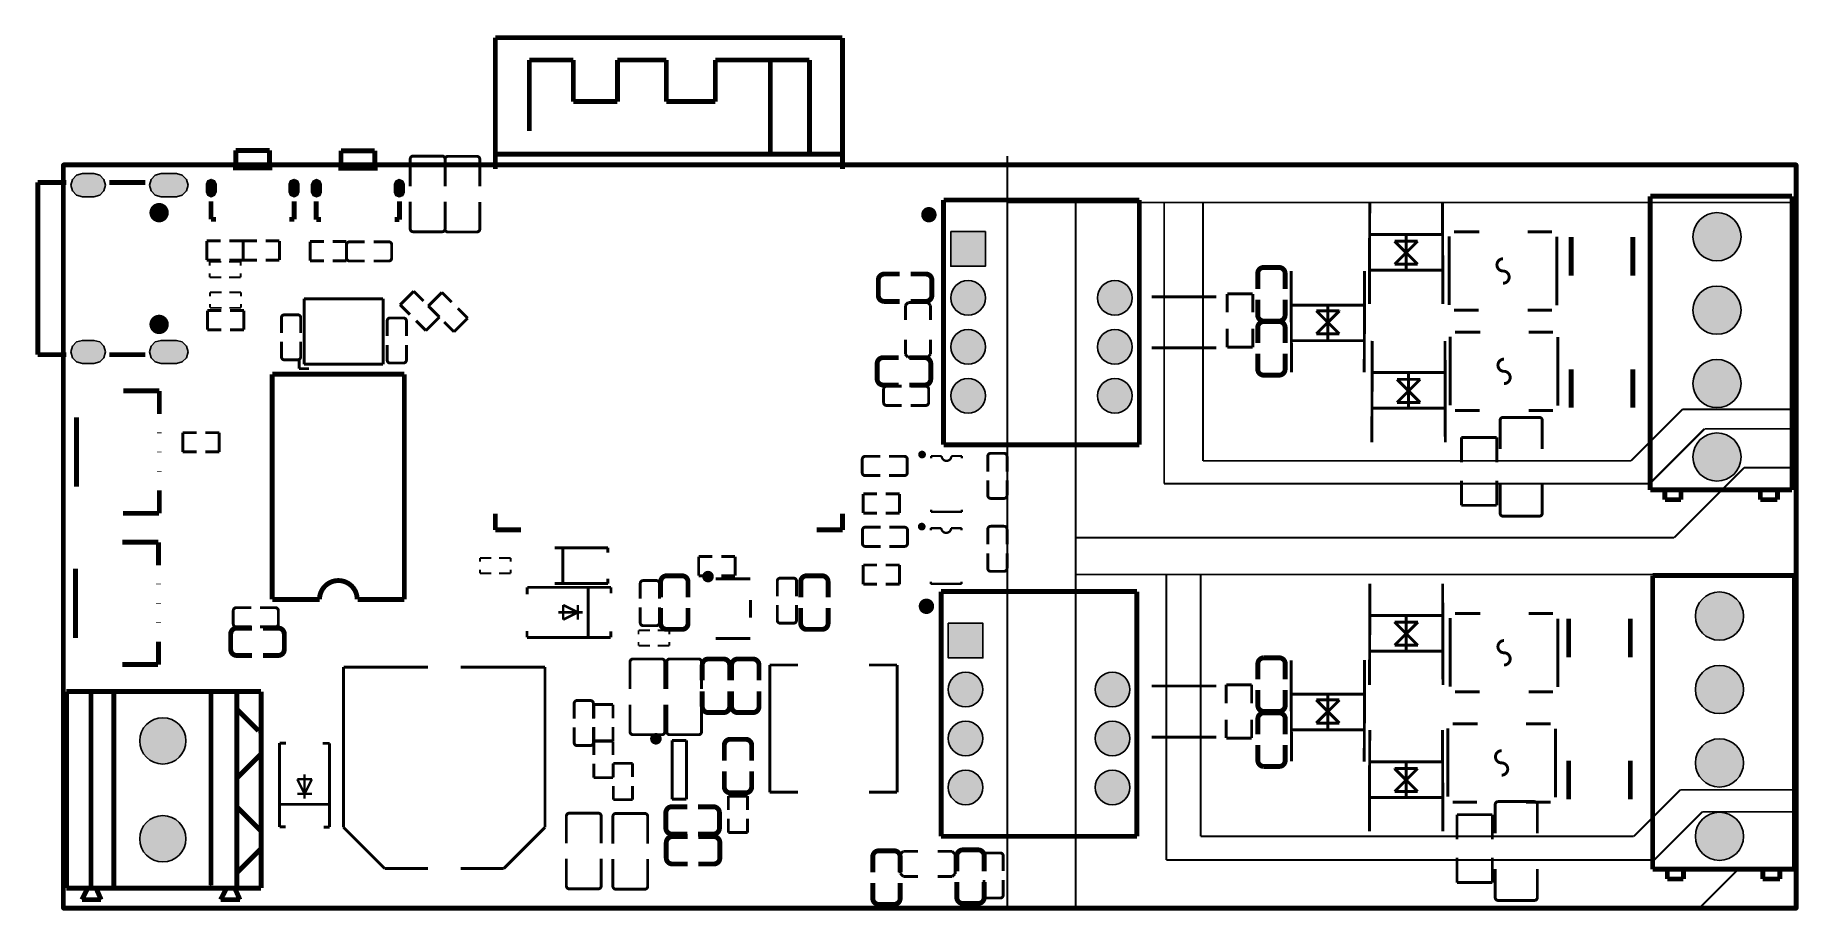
# Model space of a CAD drawing. Header units: millimetres. Extents: x -91.3 to 0.2, y -0.2 to 45.3.
import ezdxf

# ---------------------------------------------------------------- set-up
doc = ezdxf.new("R2010")
doc.units = ezdxf.units.MM
doc.header["$MEASUREMENT"] = 0
for name, color, linetype, true_color in [('Board-Outline-Layer', 6, 'Continuous', 0xff00ff), ('Multi-Layer', 9, 'Continuous', 0xc0c0c0), ('Top-Layer', 1, 'Continuous', 0xff0000), ('Top-Silkscreen-Layer', 40, 'Continuous', 0xffcc00)]:
    doc.layers.add(name, color=color, linetype=linetype, true_color=true_color)

msp = doc.modelspace()

# ---------------------------------------------------------------- hatches: boundary and pattern name
at = {"layer": 'Multi-Layer'}
for points in [[(-88.88, 36.872), (-89.18, 36.953), (-89.4, 37.172), (-89.48, 37.472), (-89.4, 37.772), (-89.18, 37.992), (-88.88, 38.072), (-88.28, 38.072), (-87.98, 37.992), (-87.761, 37.772), (-87.68, 37.472), (-87.761, 37.172), (-87.98, 36.953), (-88.28, 36.872)], [(-88.88, 36.872), (-89.18, 36.953), (-89.4, 37.172), (-89.48, 37.472), (-89.4, 37.772), (-89.18, 37.992), (-88.88, 38.072), (-88.28, 38.072), (-87.98, 37.992), (-87.761, 37.772), (-87.68, 37.472), (-87.761, 37.172), (-87.98, 36.953), (-88.28, 36.872)], [(-88.88, 36.872), (-89.18, 36.953), (-89.4, 37.172), (-89.48, 37.472), (-89.4, 37.772), (-89.18, 37.992), (-88.88, 38.072), (-88.28, 38.072), (-87.98, 37.992), (-87.761, 37.772), (-87.68, 37.472), (-87.761, 37.172), (-87.98, 36.953), (-88.28, 36.872)], [(-84.8, 36.872), (-85.1, 36.953), (-85.32, 37.172), (-85.4, 37.472), (-85.32, 37.772), (-85.1, 37.992), (-84.8, 38.072), (-84, 38.072), (-83.7, 37.992), (-83.481, 37.772), (-83.4, 37.472), (-83.481, 37.172), (-83.7, 36.953), (-84, 36.872)], [(-84.8, 36.872), (-85.1, 36.953), (-85.32, 37.172), (-85.4, 37.472), (-85.32, 37.772), (-85.1, 37.992), (-84.8, 38.072), (-84, 38.072), (-83.7, 37.992), (-83.481, 37.772), (-83.4, 37.472), (-83.481, 37.172), (-83.7, 36.953), (-84, 36.872)], [(-84.8, 36.872), (-85.1, 36.953), (-85.32, 37.172), (-85.4, 37.472), (-85.32, 37.772), (-85.1, 37.992), (-84.8, 38.072), (-84, 38.072), (-83.7, 37.992), (-83.481, 37.772), (-83.4, 37.472), (-83.481, 37.172), (-83.7, 36.953), (-84, 36.872)], [(-82.448, 37.524), (-82.375, 37.701), (-82.198, 37.774), (-82.022, 37.701), (-81.948, 37.524), (-81.948, 37.124), (-82.022, 36.947), (-82.198, 36.874), (-82.375, 36.947), (-82.448, 37.124)], [(-82.448, 37.524), (-82.375, 37.701), (-82.198, 37.774), (-82.022, 37.701), (-81.948, 37.524), (-81.948, 37.124), (-82.022, 36.947), (-82.198, 36.874), (-82.375, 36.947), (-82.448, 37.124)], [(-82.448, 37.524), (-82.375, 37.701), (-82.198, 37.774), (-82.022, 37.701), (-81.948, 37.524), (-81.948, 37.124), (-82.022, 36.947), (-82.198, 36.874), (-82.375, 36.947), (-82.448, 37.124)], [(-78.148, 37.524), (-78.075, 37.701), (-77.898, 37.774), (-77.721, 37.701), (-77.648, 37.524), (-77.648, 37.124), (-77.721, 36.947), (-77.898, 36.874), (-78.075, 36.947), (-78.148, 37.124)], [(-78.148, 37.524), (-78.075, 37.701), (-77.898, 37.774), (-77.721, 37.701), (-77.648, 37.524), (-77.648, 37.124), (-77.721, 36.947), (-77.898, 36.874), (-78.075, 36.947), (-78.148, 37.124)], [(-78.148, 37.524), (-78.075, 37.701), (-77.898, 37.774), (-77.721, 37.701), (-77.648, 37.524), (-77.648, 37.124), (-77.721, 36.947), (-77.898, 36.874), (-78.075, 36.947), (-78.148, 37.124)], [(-76.987, 37.511), (-76.914, 37.688), (-76.737, 37.761), (-76.561, 37.688), (-76.487, 37.511), (-76.487, 37.111), (-76.561, 36.934), (-76.737, 36.861), (-76.914, 36.934), (-76.987, 37.111)], [(-76.987, 37.511), (-76.914, 37.688), (-76.737, 37.761), (-76.561, 37.688), (-76.487, 37.511), (-76.487, 37.111), (-76.561, 36.934), (-76.737, 36.861), (-76.914, 36.934), (-76.987, 37.111)], [(-76.987, 37.511), (-76.914, 37.688), (-76.737, 37.761), (-76.561, 37.688), (-76.487, 37.511), (-76.487, 37.111), (-76.561, 36.934), (-76.737, 36.861), (-76.914, 36.934), (-76.987, 37.111)], [(-72.687, 37.511), (-72.614, 37.688), (-72.437, 37.761), (-72.26, 37.688), (-72.187, 37.511), (-72.187, 37.111), (-72.26, 36.934), (-72.437, 36.861), (-72.614, 36.934), (-72.687, 37.111)], [(-72.687, 37.511), (-72.614, 37.688), (-72.437, 37.761), (-72.26, 37.688), (-72.187, 37.511), (-72.187, 37.111), (-72.26, 36.934), (-72.437, 36.861), (-72.614, 36.934), (-72.687, 37.111)], [(-72.687, 37.511), (-72.614, 37.688), (-72.437, 37.761), (-72.26, 37.688), (-72.187, 37.511), (-72.187, 37.111), (-72.26, 36.934), (-72.437, 36.861), (-72.614, 36.934), (-72.687, 37.111)], [(-84.901, 35.672), (-84.826, 35.672), (-84.688, 35.729), (-84.583, 35.835), (-84.525, 35.972), (-84.525, 36.122), (-84.583, 36.259), (-84.688, 36.365), (-84.826, 36.422), (-84.901, 36.422), (-84.975, 36.422), (-85.113, 36.365), (-85.218, 36.259), (-85.276, 36.122), (-85.276, 35.972), (-85.218, 35.835), (-85.113, 35.729), (-84.975, 35.672)], [(-5.314, 34.798, 1), (-2.814, 34.798, 1)], [(-5.314, 34.798, 1), (-2.814, 34.798, 1)], [(-5.314, 34.798, 1), (-2.814, 34.798, 1)], [(-43.826, 35.063), (-42.026, 35.063), (-42.026, 33.263), (-43.826, 33.263)], [(-43.826, 35.063), (-42.026, 35.063), (-42.026, 33.263), (-43.826, 33.263)], [(-43.826, 35.063), (-42.026, 35.063), (-42.026, 33.263), (-43.826, 33.263)], [(-43.826, 31.623, 1), (-42.026, 31.623, 1)], [(-43.826, 31.623, 1), (-42.026, 31.623, 1)], [(-43.826, 31.623, 1), (-42.026, 31.623, 1)], [(-36.206, 31.623, 1), (-34.406, 31.623, 1)], [(-36.206, 31.623, 1), (-34.406, 31.623, 1)], [(-36.206, 31.623, 1), (-34.406, 31.623, 1)], [(-5.314, 30.988, 1), (-2.814, 30.988, 1)], [(-5.314, 30.988, 1), (-2.814, 30.988, 1)], [(-5.314, 30.988, 1), (-2.814, 30.988, 1)], [(-84.901, 29.872), (-84.826, 29.872), (-84.688, 29.929), (-84.583, 30.035), (-84.525, 30.173), (-84.525, 30.322), (-84.583, 30.46), (-84.688, 30.565), (-84.826, 30.622), (-84.901, 30.622), (-84.975, 30.622), (-85.113, 30.565), (-85.218, 30.46), (-85.276, 30.322), (-85.276, 30.173), (-85.218, 30.035), (-85.113, 29.929), (-84.975, 29.872)], [(-88.88, 28.222), (-89.18, 28.302), (-89.4, 28.522), (-89.48, 28.822), (-89.4, 29.122), (-89.18, 29.342), (-88.88, 29.422), (-88.28, 29.422), (-87.98, 29.342), (-87.761, 29.122), (-87.68, 28.822), (-87.761, 28.522), (-87.98, 28.302), (-88.28, 28.222)], [(-88.88, 28.222), (-89.18, 28.302), (-89.4, 28.522), (-89.48, 28.822), (-89.4, 29.122), (-89.18, 29.342), (-88.88, 29.422), (-88.28, 29.422), (-87.98, 29.342), (-87.761, 29.122), (-87.68, 28.822), (-87.761, 28.522), (-87.98, 28.302), (-88.28, 28.222)], [(-88.88, 28.222), (-89.18, 28.302), (-89.4, 28.522), (-89.48, 28.822), (-89.4, 29.122), (-89.18, 29.342), (-88.88, 29.422), (-88.28, 29.422), (-87.98, 29.342), (-87.761, 29.122), (-87.68, 28.822), (-87.761, 28.522), (-87.98, 28.302), (-88.28, 28.222)], [(-84.8, 28.222), (-85.1, 28.302), (-85.32, 28.522), (-85.4, 28.822), (-85.32, 29.122), (-85.1, 29.342), (-84.8, 29.422), (-84, 29.422), (-83.7, 29.342), (-83.481, 29.122), (-83.4, 28.822), (-83.481, 28.522), (-83.7, 28.302), (-84, 28.222)], [(-84.8, 28.222), (-85.1, 28.302), (-85.32, 28.522), (-85.4, 28.822), (-85.32, 29.122), (-85.1, 29.342), (-84.8, 29.422), (-84, 29.422), (-83.7, 29.342), (-83.481, 29.122), (-83.4, 28.822), (-83.481, 28.522), (-83.7, 28.302), (-84, 28.222)], [(-84.8, 28.222), (-85.1, 28.302), (-85.32, 28.522), (-85.4, 28.822), (-85.32, 29.122), (-85.1, 29.342), (-84.8, 29.422), (-84, 29.422), (-83.7, 29.342), (-83.481, 29.122), (-83.4, 28.822), (-83.481, 28.522), (-83.7, 28.302), (-84, 28.222)], [(-43.826, 29.083, 1), (-42.026, 29.083, 1)], [(-43.826, 29.083, 1), (-42.026, 29.083, 1)], [(-43.826, 29.083, 1), (-42.026, 29.083, 1)], [(-36.206, 29.083, 1), (-34.406, 29.083, 1)], [(-36.206, 29.083, 1), (-34.406, 29.083, 1)], [(-36.206, 29.083, 1), (-34.406, 29.083, 1)], [(-5.314, 27.178, 1), (-2.814, 27.178, 1)], [(-5.314, 27.178, 1), (-2.814, 27.178, 1)], [(-5.314, 27.178, 1), (-2.814, 27.178, 1)], [(-43.826, 26.543, 1), (-42.026, 26.543, 1)], [(-43.826, 26.543, 1), (-42.026, 26.543, 1)], [(-43.826, 26.543, 1), (-42.026, 26.543, 1)], [(-36.206, 26.543, 1), (-34.406, 26.543, 1)], [(-36.206, 26.543, 1), (-34.406, 26.543, 1)], [(-36.206, 26.543, 1), (-34.406, 26.543, 1)], [(-5.314, 23.368, 1), (-2.814, 23.368, 1)], [(-5.314, 23.368, 1), (-2.814, 23.368, 1)], [(-5.314, 23.368, 1), (-2.814, 23.368, 1)], [(-5.187, 15.113, 1), (-2.687, 15.113, 1)], [(-5.187, 15.113, 1), (-2.687, 15.113, 1)], [(-5.187, 15.113, 1), (-2.687, 15.113, 1)], [(-43.953, 14.743), (-42.153, 14.743), (-42.153, 12.943), (-43.953, 12.943)], [(-43.953, 14.743), (-42.153, 14.743), (-42.153, 12.943), (-43.953, 12.943)], [(-43.953, 14.743), (-42.153, 14.743), (-42.153, 12.943), (-43.953, 12.943)], [(-43.953, 11.303, 1), (-42.153, 11.303, 1)], [(-43.953, 11.303, 1), (-42.153, 11.303, 1)], [(-43.953, 11.303, 1), (-42.153, 11.303, 1)], [(-36.333, 11.303, 1), (-34.533, 11.303, 1)], [(-36.333, 11.303, 1), (-34.533, 11.303, 1)], [(-36.333, 11.303, 1), (-34.533, 11.303, 1)], [(-5.187, 11.303, 1), (-2.687, 11.303, 1)], [(-5.187, 11.303, 1), (-2.687, 11.303, 1)], [(-5.187, 11.303, 1), (-2.687, 11.303, 1)], [(-85.909, 8.636, 1), (-83.509, 8.636, 1)], [(-85.909, 8.636, 1), (-83.509, 8.636, 1)], [(-85.909, 8.636, 1), (-83.509, 8.636, 1)], [(-43.953, 8.763, 1), (-42.153, 8.763, 1)], [(-43.953, 8.763, 1), (-42.153, 8.763, 1)], [(-43.953, 8.763, 1), (-42.153, 8.763, 1)], [(-36.333, 8.763, 1), (-34.533, 8.763, 1)], [(-36.333, 8.763, 1), (-34.533, 8.763, 1)], [(-36.333, 8.763, 1), (-34.533, 8.763, 1)], [(-5.187, 7.493, 1), (-2.687, 7.493, 1)], [(-5.187, 7.493, 1), (-2.687, 7.493, 1)], [(-5.187, 7.493, 1), (-2.687, 7.493, 1)], [(-43.953, 6.223, 1), (-42.153, 6.223, 1)], [(-43.953, 6.223, 1), (-42.153, 6.223, 1)], [(-43.953, 6.223, 1), (-42.153, 6.223, 1)], [(-36.333, 6.223, 1), (-34.533, 6.223, 1)], [(-36.333, 6.223, 1), (-34.533, 6.223, 1)], [(-36.333, 6.223, 1), (-34.533, 6.223, 1)], [(-85.909, 3.556, 1), (-83.509, 3.556, 1)], [(-85.909, 3.556, 1), (-83.509, 3.556, 1)], [(-85.909, 3.556, 1), (-83.509, 3.556, 1)], [(-5.187, 3.683, 1), (-2.687, 3.683, 1)], [(-5.187, 3.683, 1), (-2.687, 3.683, 1)], [(-5.187, 3.683, 1), (-2.687, 3.683, 1)]]:
    msp.add_hatch(color=256, dxfattribs=at).paths.add_polyline_path(points)
at = {"layer": 'Top-Layer'}
for points in [[(-88.88, 36.872), (-89.18, 36.953), (-89.4, 37.172), (-89.48, 37.472), (-89.4, 37.772), (-89.18, 37.992), (-88.88, 38.072), (-88.28, 38.072), (-87.98, 37.992), (-87.761, 37.772), (-87.68, 37.472), (-87.761, 37.172), (-87.98, 36.953), (-88.28, 36.872)], [(-84.8, 36.872), (-85.1, 36.953), (-85.32, 37.172), (-85.4, 37.472), (-85.32, 37.772), (-85.1, 37.992), (-84.8, 38.072), (-84, 38.072), (-83.7, 37.992), (-83.481, 37.772), (-83.4, 37.472), (-83.481, 37.172), (-83.7, 36.953), (-84, 36.872)], [(-82.448, 37.524), (-82.375, 37.701), (-82.198, 37.774), (-82.022, 37.701), (-81.948, 37.524), (-81.948, 37.124), (-82.022, 36.947), (-82.198, 36.874), (-82.375, 36.947), (-82.448, 37.124)], [(-78.148, 37.524), (-78.075, 37.701), (-77.898, 37.774), (-77.721, 37.701), (-77.648, 37.524), (-77.648, 37.124), (-77.721, 36.947), (-77.898, 36.874), (-78.075, 36.947), (-78.148, 37.124)], [(-76.987, 37.511), (-76.914, 37.688), (-76.737, 37.761), (-76.561, 37.688), (-76.487, 37.511), (-76.487, 37.111), (-76.561, 36.934), (-76.737, 36.861), (-76.914, 36.934), (-76.987, 37.111)], [(-72.687, 37.511), (-72.614, 37.688), (-72.437, 37.761), (-72.26, 37.688), (-72.187, 37.511), (-72.187, 37.111), (-72.26, 36.934), (-72.437, 36.861), (-72.614, 36.934), (-72.687, 37.111)], [(-5.314, 34.798, 1), (-2.814, 34.798, 1)], [(-43.826, 35.063), (-42.026, 35.063), (-42.026, 33.263), (-43.826, 33.263)], [(-43.826, 31.623, 1), (-42.026, 31.623, 1)], [(-36.206, 31.623, 1), (-34.406, 31.623, 1)], [(-5.314, 30.988, 1), (-2.814, 30.988, 1)], [(-88.88, 28.222), (-89.18, 28.302), (-89.4, 28.522), (-89.48, 28.822), (-89.4, 29.122), (-89.18, 29.342), (-88.88, 29.422), (-88.28, 29.422), (-87.98, 29.342), (-87.761, 29.122), (-87.68, 28.822), (-87.761, 28.522), (-87.98, 28.302), (-88.28, 28.222)], [(-84.8, 28.222), (-85.1, 28.302), (-85.32, 28.522), (-85.4, 28.822), (-85.32, 29.122), (-85.1, 29.342), (-84.8, 29.422), (-84, 29.422), (-83.7, 29.342), (-83.481, 29.122), (-83.4, 28.822), (-83.481, 28.522), (-83.7, 28.302), (-84, 28.222)], [(-43.826, 29.083, 1), (-42.026, 29.083, 1)], [(-36.206, 29.083, 1), (-34.406, 29.083, 1)], [(-5.314, 27.178, 1), (-2.814, 27.178, 1)], [(-43.826, 26.543, 1), (-42.026, 26.543, 1)], [(-36.206, 26.543, 1), (-34.406, 26.543, 1)], [(-5.314, 23.368, 1), (-2.814, 23.368, 1)], [(-5.187, 15.113, 1), (-2.687, 15.113, 1)], [(-43.953, 14.743), (-42.153, 14.743), (-42.153, 12.943), (-43.953, 12.943)], [(-43.953, 11.303, 1), (-42.153, 11.303, 1)], [(-36.333, 11.303, 1), (-34.533, 11.303, 1)], [(-5.187, 11.303, 1), (-2.687, 11.303, 1)], [(-85.909, 8.636, 1), (-83.509, 8.636, 1)], [(-43.953, 8.763, 1), (-42.153, 8.763, 1)], [(-36.333, 8.763, 1), (-34.533, 8.763, 1)], [(-5.187, 7.493, 1), (-2.687, 7.493, 1)], [(-43.953, 6.223, 1), (-42.153, 6.223, 1)], [(-36.333, 6.223, 1), (-34.533, 6.223, 1)], [(-85.909, 3.556, 1), (-83.509, 3.556, 1)], [(-5.187, 3.683, 1), (-2.687, 3.683, 1)]]:
    msp.add_hatch(color=256, dxfattribs=at).paths.add_polyline_path(points)

# ---------------------------------------------------------------- linework, layer by layer
at = {"layer": 'Board-Outline-Layer'}
for points, const_width in [([(-89.819, -0.05, -0.414), (-89.87, 0), (-89.87, 38.481, -0.414), (-89.819, 38.531), (0, 38.531, -0.414), (0.05, 38.481), (0.05, 0, -0.414), (0, -0.05)], 0.254), ([(-85.276, 36.047, 1), (-84.526, 36.047, 1)], 0.254), ([(-85.276, 36.047, 1), (-84.526, 36.047, 1)], 0.0254), ([(-85.276, 30.247, 1), (-84.526, 30.247, 1)], 0.254), ([(-85.276, 30.247, 1), (-84.526, 30.247, 1)], 0.0254)]:
    msp.add_lwpolyline(points, format="xyb", close=True, dxfattribs=dict(at, const_width=const_width))
at = {"layer": 'Board-Outline-Layer', "const_width": 0.1}
msp.add_lwpolyline([(0, 0), (0, 2.794)], dxfattribs=at)
at = {"layer": 'Multi-Layer'}
for points in [[(-88.88, 36.872), (-89.18, 36.953), (-89.4, 37.172), (-89.48, 37.472), (-89.4, 37.772), (-89.18, 37.992), (-88.88, 38.072), (-88.28, 38.072), (-87.98, 37.992), (-87.761, 37.772), (-87.68, 37.472), (-87.761, 37.172), (-87.98, 36.953), (-88.28, 36.872)], [(-88.88, 36.872), (-89.18, 36.953), (-89.4, 37.172), (-89.48, 37.472), (-89.4, 37.772), (-89.18, 37.992), (-88.88, 38.072), (-88.28, 38.072), (-87.98, 37.992), (-87.761, 37.772), (-87.68, 37.472), (-87.761, 37.172), (-87.98, 36.953), (-88.28, 36.872)], [(-88.88, 36.872), (-89.18, 36.953), (-89.4, 37.172), (-89.48, 37.472), (-89.4, 37.772), (-89.18, 37.992), (-88.88, 38.072), (-88.28, 38.072), (-87.98, 37.992), (-87.761, 37.772), (-87.68, 37.472), (-87.761, 37.172), (-87.98, 36.953), (-88.28, 36.872)], [(-84.8, 36.872), (-85.1, 36.953), (-85.32, 37.172), (-85.4, 37.472), (-85.32, 37.772), (-85.1, 37.992), (-84.8, 38.072), (-84, 38.072), (-83.7, 37.992), (-83.481, 37.772), (-83.4, 37.472), (-83.481, 37.172), (-83.7, 36.953), (-84, 36.872)], [(-84.8, 36.872), (-85.1, 36.953), (-85.32, 37.172), (-85.4, 37.472), (-85.32, 37.772), (-85.1, 37.992), (-84.8, 38.072), (-84, 38.072), (-83.7, 37.992), (-83.481, 37.772), (-83.4, 37.472), (-83.481, 37.172), (-83.7, 36.953), (-84, 36.872)], [(-84.8, 36.872), (-85.1, 36.953), (-85.32, 37.172), (-85.4, 37.472), (-85.32, 37.772), (-85.1, 37.992), (-84.8, 38.072), (-84, 38.072), (-83.7, 37.992), (-83.481, 37.772), (-83.4, 37.472), (-83.481, 37.172), (-83.7, 36.953), (-84, 36.872)], [(-82.448, 37.524), (-82.375, 37.701), (-82.198, 37.774), (-82.022, 37.701), (-81.948, 37.524), (-81.948, 37.124), (-82.022, 36.947), (-82.198, 36.874), (-82.375, 36.947), (-82.448, 37.124)], [(-82.448, 37.524), (-82.375, 37.701), (-82.198, 37.774), (-82.022, 37.701), (-81.948, 37.524), (-81.948, 37.124), (-82.022, 36.947), (-82.198, 36.874), (-82.375, 36.947), (-82.448, 37.124)], [(-82.448, 37.524), (-82.375, 37.701), (-82.198, 37.774), (-82.022, 37.701), (-81.948, 37.524), (-81.948, 37.124), (-82.022, 36.947), (-82.198, 36.874), (-82.375, 36.947), (-82.448, 37.124)], [(-78.148, 37.524), (-78.075, 37.701), (-77.898, 37.774), (-77.721, 37.701), (-77.648, 37.524), (-77.648, 37.124), (-77.721, 36.947), (-77.898, 36.874), (-78.075, 36.947), (-78.148, 37.124)], [(-78.148, 37.524), (-78.075, 37.701), (-77.898, 37.774), (-77.721, 37.701), (-77.648, 37.524), (-77.648, 37.124), (-77.721, 36.947), (-77.898, 36.874), (-78.075, 36.947), (-78.148, 37.124)], [(-78.148, 37.524), (-78.075, 37.701), (-77.898, 37.774), (-77.721, 37.701), (-77.648, 37.524), (-77.648, 37.124), (-77.721, 36.947), (-77.898, 36.874), (-78.075, 36.947), (-78.148, 37.124)], [(-76.987, 37.511), (-76.914, 37.688), (-76.737, 37.761), (-76.561, 37.688), (-76.487, 37.511), (-76.487, 37.111), (-76.561, 36.934), (-76.737, 36.861), (-76.914, 36.934), (-76.987, 37.111)], [(-76.987, 37.511), (-76.914, 37.688), (-76.737, 37.761), (-76.561, 37.688), (-76.487, 37.511), (-76.487, 37.111), (-76.561, 36.934), (-76.737, 36.861), (-76.914, 36.934), (-76.987, 37.111)], [(-76.987, 37.511), (-76.914, 37.688), (-76.737, 37.761), (-76.561, 37.688), (-76.487, 37.511), (-76.487, 37.111), (-76.561, 36.934), (-76.737, 36.861), (-76.914, 36.934), (-76.987, 37.111)], [(-72.687, 37.511), (-72.614, 37.688), (-72.437, 37.761), (-72.26, 37.688), (-72.187, 37.511), (-72.187, 37.111), (-72.26, 36.934), (-72.437, 36.861), (-72.614, 36.934), (-72.687, 37.111)], [(-72.687, 37.511), (-72.614, 37.688), (-72.437, 37.761), (-72.26, 37.688), (-72.187, 37.511), (-72.187, 37.111), (-72.26, 36.934), (-72.437, 36.861), (-72.614, 36.934), (-72.687, 37.111)], [(-72.687, 37.511), (-72.614, 37.688), (-72.437, 37.761), (-72.26, 37.688), (-72.187, 37.511), (-72.187, 37.111), (-72.26, 36.934), (-72.437, 36.861), (-72.614, 36.934), (-72.687, 37.111)], [(-43.826, 35.063), (-42.026, 35.063), (-42.026, 33.263), (-43.826, 33.263)], [(-43.826, 35.063), (-42.026, 35.063), (-42.026, 33.263), (-43.826, 33.263)], [(-43.826, 35.063), (-42.026, 35.063), (-42.026, 33.263), (-43.826, 33.263)], [(-88.88, 28.222), (-89.18, 28.302), (-89.4, 28.522), (-89.48, 28.822), (-89.4, 29.122), (-89.18, 29.342), (-88.88, 29.422), (-88.28, 29.422), (-87.98, 29.342), (-87.761, 29.122), (-87.68, 28.822), (-87.761, 28.522), (-87.98, 28.302), (-88.28, 28.222)], [(-88.88, 28.222), (-89.18, 28.302), (-89.4, 28.522), (-89.48, 28.822), (-89.4, 29.122), (-89.18, 29.342), (-88.88, 29.422), (-88.28, 29.422), (-87.98, 29.342), (-87.761, 29.122), (-87.68, 28.822), (-87.761, 28.522), (-87.98, 28.302), (-88.28, 28.222)], [(-88.88, 28.222), (-89.18, 28.302), (-89.4, 28.522), (-89.48, 28.822), (-89.4, 29.122), (-89.18, 29.342), (-88.88, 29.422), (-88.28, 29.422), (-87.98, 29.342), (-87.761, 29.122), (-87.68, 28.822), (-87.761, 28.522), (-87.98, 28.302), (-88.28, 28.222)], [(-84.8, 28.222), (-85.1, 28.302), (-85.32, 28.522), (-85.4, 28.822), (-85.32, 29.122), (-85.1, 29.342), (-84.8, 29.422), (-84, 29.422), (-83.7, 29.342), (-83.481, 29.122), (-83.4, 28.822), (-83.481, 28.522), (-83.7, 28.302), (-84, 28.222)], [(-84.8, 28.222), (-85.1, 28.302), (-85.32, 28.522), (-85.4, 28.822), (-85.32, 29.122), (-85.1, 29.342), (-84.8, 29.422), (-84, 29.422), (-83.7, 29.342), (-83.481, 29.122), (-83.4, 28.822), (-83.481, 28.522), (-83.7, 28.302), (-84, 28.222)], [(-84.8, 28.222), (-85.1, 28.302), (-85.32, 28.522), (-85.4, 28.822), (-85.32, 29.122), (-85.1, 29.342), (-84.8, 29.422), (-84, 29.422), (-83.7, 29.342), (-83.481, 29.122), (-83.4, 28.822), (-83.481, 28.522), (-83.7, 28.302), (-84, 28.222)], [(-43.953, 14.743), (-42.153, 14.743), (-42.153, 12.943), (-43.953, 12.943)], [(-43.953, 14.743), (-42.153, 14.743), (-42.153, 12.943), (-43.953, 12.943)], [(-43.953, 14.743), (-42.153, 14.743), (-42.153, 12.943), (-43.953, 12.943)]]:
    msp.add_lwpolyline(points, close=True, dxfattribs=at)
at = {"layer": 'Multi-Layer', "const_width": 0.0254}
for points in [[(-84.901, 35.672), (-84.826, 35.672), (-84.688, 35.729), (-84.583, 35.835), (-84.525, 35.972), (-84.525, 36.122), (-84.583, 36.259), (-84.688, 36.365), (-84.826, 36.422), (-84.901, 36.422), (-84.975, 36.422), (-85.113, 36.365), (-85.218, 36.259), (-85.276, 36.122), (-85.276, 35.972), (-85.218, 35.835), (-85.113, 35.729), (-84.975, 35.672)], [(-84.901, 29.872), (-84.826, 29.872), (-84.688, 29.929), (-84.583, 30.035), (-84.525, 30.173), (-84.525, 30.322), (-84.583, 30.46), (-84.688, 30.565), (-84.826, 30.622), (-84.901, 30.622), (-84.975, 30.622), (-85.113, 30.565), (-85.218, 30.46), (-85.276, 30.322), (-85.276, 30.173), (-85.218, 30.035), (-85.113, 29.929), (-84.975, 29.872)]]:
    msp.add_lwpolyline(points, close=True, dxfattribs=at)
at = {"layer": 'Multi-Layer'}
for points in [[(-5.314, 34.798, 1), (-2.814, 34.798, 1)], [(-5.314, 34.798, 1), (-2.814, 34.798, 1)], [(-5.314, 34.798, 1), (-2.814, 34.798, 1)], [(-5.314, 30.988, 1), (-2.814, 30.988, 1)], [(-5.314, 30.988, 1), (-2.814, 30.988, 1)], [(-5.314, 30.988, 1), (-2.814, 30.988, 1)], [(-5.314, 27.178, 1), (-2.814, 27.178, 1)], [(-5.314, 27.178, 1), (-2.814, 27.178, 1)], [(-5.314, 27.178, 1), (-2.814, 27.178, 1)], [(-5.314, 23.368, 1), (-2.814, 23.368, 1)], [(-5.314, 23.368, 1), (-2.814, 23.368, 1)], [(-5.314, 23.368, 1), (-2.814, 23.368, 1)], [(-5.187, 15.113, 1), (-2.687, 15.113, 1)], [(-5.187, 15.113, 1), (-2.687, 15.113, 1)], [(-5.187, 15.113, 1), (-2.687, 15.113, 1)], [(-85.909, 8.636, 1), (-83.509, 8.636, 1)], [(-85.909, 8.636, 1), (-83.509, 8.636, 1)], [(-85.909, 8.636, 1), (-83.509, 8.636, 1)], [(-85.909, 3.556, 1), (-83.509, 3.556, 1)], [(-85.909, 3.556, 1), (-83.509, 3.556, 1)], [(-85.909, 3.556, 1), (-83.509, 3.556, 1)], [(-5.187, 3.683, 1), (-2.687, 3.683, 1)], [(-5.187, 3.683, 1), (-2.687, 3.683, 1)], [(-5.187, 3.683, 1), (-2.687, 3.683, 1)]]:
    msp.add_lwpolyline(points, format="xyb", close=True, dxfattribs=at)
for points in [[(-43.826, 31.623, 1), (-42.026, 31.623), (-42.026, 31.623, 1), (-43.826, 31.623)], [(-43.826, 31.623, 1), (-42.026, 31.623), (-42.026, 31.623, 1), (-43.826, 31.623)], [(-43.826, 31.623, 1), (-42.026, 31.623), (-42.026, 31.623, 1), (-43.826, 31.623)], [(-36.206, 31.623, 1), (-34.406, 31.623), (-34.406, 31.623, 1), (-36.206, 31.623)], [(-36.206, 31.623, 1), (-34.406, 31.623), (-34.406, 31.623, 1), (-36.206, 31.623)], [(-36.206, 31.623, 1), (-34.406, 31.623), (-34.406, 31.623, 1), (-36.206, 31.623)], [(-43.826, 29.083, 1), (-42.026, 29.083), (-42.026, 29.083, 1), (-43.826, 29.083)], [(-43.826, 29.083, 1), (-42.026, 29.083), (-42.026, 29.083, 1), (-43.826, 29.083)], [(-43.826, 29.083, 1), (-42.026, 29.083), (-42.026, 29.083, 1), (-43.826, 29.083)], [(-36.206, 29.083, 1), (-34.406, 29.083), (-34.406, 29.083, 1), (-36.206, 29.083)], [(-36.206, 29.083, 1), (-34.406, 29.083), (-34.406, 29.083, 1), (-36.206, 29.083)], [(-36.206, 29.083, 1), (-34.406, 29.083), (-34.406, 29.083, 1), (-36.206, 29.083)], [(-43.826, 26.543, 1), (-42.026, 26.543), (-42.026, 26.543, 1), (-43.826, 26.543)], [(-43.826, 26.543, 1), (-42.026, 26.543), (-42.026, 26.543, 1), (-43.826, 26.543)], [(-43.826, 26.543, 1), (-42.026, 26.543), (-42.026, 26.543, 1), (-43.826, 26.543)], [(-36.206, 26.543, 1), (-34.406, 26.543), (-34.406, 26.543, 1), (-36.206, 26.543)], [(-36.206, 26.543, 1), (-34.406, 26.543), (-34.406, 26.543, 1), (-36.206, 26.543)], [(-36.206, 26.543, 1), (-34.406, 26.543), (-34.406, 26.543, 1), (-36.206, 26.543)], [(-43.953, 11.303, 1), (-42.153, 11.303), (-42.153, 11.303, 1), (-43.953, 11.303)], [(-43.953, 11.303, 1), (-42.153, 11.303), (-42.153, 11.303, 1), (-43.953, 11.303)], [(-43.953, 11.303, 1), (-42.153, 11.303), (-42.153, 11.303, 1), (-43.953, 11.303)], [(-36.333, 11.303, 1), (-34.533, 11.303), (-34.533, 11.303, 1), (-36.333, 11.303)], [(-36.333, 11.303, 1), (-34.533, 11.303), (-34.533, 11.303, 1), (-36.333, 11.303)], [(-36.333, 11.303, 1), (-34.533, 11.303), (-34.533, 11.303, 1), (-36.333, 11.303)], [(-5.187, 11.303, 1), (-2.687, 11.303), (-2.687, 11.303, 1), (-5.187, 11.303)], [(-5.187, 11.303, 1), (-2.687, 11.303), (-2.687, 11.303, 1), (-5.187, 11.303)], [(-5.187, 11.303, 1), (-2.687, 11.303), (-2.687, 11.303, 1), (-5.187, 11.303)], [(-43.953, 8.763, 1), (-42.153, 8.763), (-42.153, 8.763, 1), (-43.953, 8.763)], [(-43.953, 8.763, 1), (-42.153, 8.763), (-42.153, 8.763, 1), (-43.953, 8.763)], [(-43.953, 8.763, 1), (-42.153, 8.763), (-42.153, 8.763, 1), (-43.953, 8.763)], [(-36.333, 8.763, 1), (-34.533, 8.763), (-34.533, 8.763, 1), (-36.333, 8.763)], [(-36.333, 8.763, 1), (-34.533, 8.763), (-34.533, 8.763, 1), (-36.333, 8.763)], [(-36.333, 8.763, 1), (-34.533, 8.763), (-34.533, 8.763, 1), (-36.333, 8.763)], [(-5.187, 7.493, 1), (-2.687, 7.493), (-2.687, 7.493, 1), (-5.187, 7.493)], [(-5.187, 7.493, 1), (-2.687, 7.493), (-2.687, 7.493, 1), (-5.187, 7.493)], [(-5.187, 7.493, 1), (-2.687, 7.493), (-2.687, 7.493, 1), (-5.187, 7.493)], [(-43.953, 6.223, 1), (-42.153, 6.223), (-42.153, 6.223, 1), (-43.953, 6.223)], [(-43.953, 6.223, 1), (-42.153, 6.223), (-42.153, 6.223, 1), (-43.953, 6.223)], [(-43.953, 6.223, 1), (-42.153, 6.223), (-42.153, 6.223, 1), (-43.953, 6.223)], [(-36.333, 6.223, 1), (-34.533, 6.223), (-34.533, 6.223, 1), (-36.333, 6.223)], [(-36.333, 6.223, 1), (-34.533, 6.223), (-34.533, 6.223, 1), (-36.333, 6.223)], [(-36.333, 6.223, 1), (-34.533, 6.223), (-34.533, 6.223, 1), (-36.333, 6.223)]]:
    msp.add_lwpolyline(points, format="xyb", dxfattribs=at)
at = {"layer": 'Top-Layer'}
for points in [[(-88.88, 36.872), (-89.18, 36.953), (-89.4, 37.172), (-89.48, 37.472), (-89.4, 37.772), (-89.18, 37.992), (-88.88, 38.072), (-88.28, 38.072), (-87.98, 37.992), (-87.761, 37.772), (-87.68, 37.472), (-87.761, 37.172), (-87.98, 36.953), (-88.28, 36.872)], [(-84.8, 36.872), (-85.1, 36.953), (-85.32, 37.172), (-85.4, 37.472), (-85.32, 37.772), (-85.1, 37.992), (-84.8, 38.072), (-84, 38.072), (-83.7, 37.992), (-83.481, 37.772), (-83.4, 37.472), (-83.481, 37.172), (-83.7, 36.953), (-84, 36.872)], [(-82.448, 37.524), (-82.375, 37.701), (-82.198, 37.774), (-82.022, 37.701), (-81.948, 37.524), (-81.948, 37.124), (-82.022, 36.947), (-82.198, 36.874), (-82.375, 36.947), (-82.448, 37.124)], [(-78.148, 37.524), (-78.075, 37.701), (-77.898, 37.774), (-77.721, 37.701), (-77.648, 37.524), (-77.648, 37.124), (-77.721, 36.947), (-77.898, 36.874), (-78.075, 36.947), (-78.148, 37.124)], [(-76.987, 37.511), (-76.914, 37.688), (-76.737, 37.761), (-76.561, 37.688), (-76.487, 37.511), (-76.487, 37.111), (-76.561, 36.934), (-76.737, 36.861), (-76.914, 36.934), (-76.987, 37.111)], [(-72.687, 37.511), (-72.614, 37.688), (-72.437, 37.761), (-72.26, 37.688), (-72.187, 37.511), (-72.187, 37.111), (-72.26, 36.934), (-72.437, 36.861), (-72.614, 36.934), (-72.687, 37.111)], [(-43.826, 35.063), (-42.026, 35.063), (-42.026, 33.263), (-43.826, 33.263)], [(-88.88, 28.222), (-89.18, 28.302), (-89.4, 28.522), (-89.48, 28.822), (-89.4, 29.122), (-89.18, 29.342), (-88.88, 29.422), (-88.28, 29.422), (-87.98, 29.342), (-87.761, 29.122), (-87.68, 28.822), (-87.761, 28.522), (-87.98, 28.302), (-88.28, 28.222)], [(-84.8, 28.222), (-85.1, 28.302), (-85.32, 28.522), (-85.4, 28.822), (-85.32, 29.122), (-85.1, 29.342), (-84.8, 29.422), (-84, 29.422), (-83.7, 29.342), (-83.481, 29.122), (-83.4, 28.822), (-83.481, 28.522), (-83.7, 28.302), (-84, 28.222)], [(-43.953, 14.743), (-42.153, 14.743), (-42.153, 12.943), (-43.953, 12.943)]]:
    msp.add_lwpolyline(points, close=True, dxfattribs=at)
for points in [[(-5.314, 34.798, 1), (-2.814, 34.798, 1)], [(-5.314, 30.988, 1), (-2.814, 30.988, 1)], [(-5.314, 27.178, 1), (-2.814, 27.178, 1)], [(-5.314, 23.368, 1), (-2.814, 23.368, 1)], [(-5.187, 15.113, 1), (-2.687, 15.113, 1)], [(-85.909, 8.636, 1), (-83.509, 8.636, 1)], [(-85.909, 3.556, 1), (-83.509, 3.556, 1)], [(-5.187, 3.683, 1), (-2.687, 3.683, 1)]]:
    msp.add_lwpolyline(points, format="xyb", close=True, dxfattribs=at)
for points in [[(-43.826, 31.623, 1), (-42.026, 31.623), (-42.026, 31.623, 1), (-43.826, 31.623)], [(-36.206, 31.623, 1), (-34.406, 31.623), (-34.406, 31.623, 1), (-36.206, 31.623)], [(-43.826, 29.083, 1), (-42.026, 29.083), (-42.026, 29.083, 1), (-43.826, 29.083)], [(-36.206, 29.083, 1), (-34.406, 29.083), (-34.406, 29.083, 1), (-36.206, 29.083)], [(-43.826, 26.543, 1), (-42.026, 26.543), (-42.026, 26.543, 1), (-43.826, 26.543)], [(-36.206, 26.543, 1), (-34.406, 26.543), (-34.406, 26.543, 1), (-36.206, 26.543)], [(-43.953, 11.303, 1), (-42.153, 11.303), (-42.153, 11.303, 1), (-43.953, 11.303)], [(-36.333, 11.303, 1), (-34.533, 11.303), (-34.533, 11.303, 1), (-36.333, 11.303)], [(-5.187, 11.303, 1), (-2.687, 11.303), (-2.687, 11.303, 1), (-5.187, 11.303)], [(-43.953, 8.763, 1), (-42.153, 8.763), (-42.153, 8.763, 1), (-43.953, 8.763)], [(-36.333, 8.763, 1), (-34.533, 8.763), (-34.533, 8.763, 1), (-36.333, 8.763)], [(-5.187, 7.493, 1), (-2.687, 7.493), (-2.687, 7.493, 1), (-5.187, 7.493)], [(-43.953, 6.223, 1), (-42.153, 6.223), (-42.153, 6.223, 1), (-43.953, 6.223)], [(-36.333, 6.223, 1), (-34.533, 6.223), (-34.533, 6.223, 1), (-36.333, 6.223)]]:
    msp.add_lwpolyline(points, format="xyb", dxfattribs=at)
at = {"layer": 'Top-Silkscreen-Layer'}
for points, const_width in [([(-67.454, 38.307), (-67.454, 45.126)], 0.254), ([(-67.454, 45.126), (-49.454, 45.126)], 0.254), ([(-49.437, 38.307), (-49.437, 45.114)], 0.254), ([(-65.693, 43.971), (-63.407, 43.971)], 0.254), ([(-65.693, 40.288), (-65.693, 43.971)], 0.254), ([(-63.407, 41.812), (-63.407, 43.971)], 0.254), ([(-61.121, 43.971), (-58.581, 43.971)], 0.254), ([(-61.121, 41.812), (-61.121, 43.971)], 0.254), ([(-58.581, 41.812), (-58.581, 43.971)], 0.254), ([(-56.041, 43.971), (-53.188, 43.971)], 0.254), ([(-56.041, 41.812), (-56.041, 43.971)], 0.254), ([(-53.392, 43.971), (-51.156, 43.971)], 0.254), ([(-53.188, 39.086), (-53.188, 43.971)], 0.254), ([(-51.156, 39.086), (-51.156, 43.971)], 0.254), ([(-63.407, 41.812), (-61.121, 41.812)], 0.254), ([(-58.581, 41.812), (-56.041, 41.812)], 0.254), ([(-80.923, 39.274), (-79.173, 39.274)], 0.254), ([(-80.923, 38.367), (-80.923, 39.274)], 0.254), ([(-79.173, 38.367), (-79.173, 39.274)], 0.254), ([(-75.462, 39.261), (-73.712, 39.261)], 0.254), ([(-75.462, 38.354), (-75.462, 39.261)], 0.254), ([(-73.712, 38.354), (-73.712, 39.261)], 0.254), ([(-81.067, 38.367), (-79.029, 38.367)], 0.254), ([(-75.606, 38.354), (-73.568, 38.354)], 0.254), ([(-71.871, 37.422), (-71.871, 38.832)], 0.152), ([(-71.719, 38.984), (-70.217, 38.984)], 0.152), ([(-70.068, 37.409), (-70.068, 38.819)], 0.152), ([(-70.064, 37.422), (-70.064, 38.832)], 0.152), ([(-69.916, 38.971), (-68.413, 38.971)], 0.152), ([(-68.261, 37.409), (-68.261, 38.819)], 0.152), ([(-67.454, 39.086), (-49.437, 39.086)], 0.254), ([(-40.894, 36.576), (-40.894, 38.989)], 0.1), ([(-91.2, 37.616), (-89.719, 37.616)], 0.254), ([(-91.2, 28.676), (-91.2, 37.616)], 0.254), ([(-87.482, 37.616), (-85.619, 37.616)], 0.254), ([(-82.207, 35.7), (-82.207, 36.643)], 0.254), ([(-77.889, 35.7), (-77.889, 36.643)], 0.254), ([(-76.746, 35.687), (-76.746, 36.63)], 0.254), ([(-72.428, 35.687), (-72.428, 36.63)], 0.254), ([(-71.871, 35.209), (-71.871, 36.619)], 0.152), ([(-70.068, 35.197), (-70.068, 36.607)], 0.152), ([(-70.064, 35.209), (-70.064, 36.619)], 0.152), ([(-68.261, 35.197), (-68.261, 36.607)], 0.152), ([(-44.196, 24.003), (-44.196, 36.703)], 0.254), ([(-44.196, 36.703), (-43.434, 36.703)], 0.254), ([(-43.434, 36.703), (-34.036, 36.703)], 0.254), ([(-40.894, 36.576), (0, 36.576)], 0.1), ([(-40.894, 0), (-40.894, 36.576)], 0.1), ([(-37.338, 0), (-37.338, 36.576)], 0.1), ([(-34.036, 24.003), (-34.036, 36.703)], 0.254), ([(-32.75, 21.984), (-32.75, 36.576)], 0.1), ([(-30.734, 23.168), (-30.734, 36.576)], 0.1), ([(-22.098, 31.301), (-22.083, 36.568)], 0.152), ([(-18.306, 36.559), (-18.288, 31.306)], 0.152), ([(-7.531, 36.903), (-0.165, 36.903)], 0.254), ([(-7.531, 21.663), (-7.531, 36.903)], 0.254), ([(-0.165, 21.663), (-0.165, 36.903)], 0.254), ([(-82.207, 35.7), (-81.954, 35.7)], 0.254), ([(-78.142, 35.7), (-77.889, 35.7)], 0.254), ([(-76.746, 35.687), (-76.493, 35.687)], 0.254), ([(-72.681, 35.687), (-72.428, 35.687)], 0.254), ([(-71.719, 35.057), (-70.217, 35.057)], 0.152), ([(-69.916, 35.044), (-68.413, 35.044)], 0.152), ([(-22.088, 34.918), (-20.193, 34.918)], 0.152), ([(-20.193, 33.069), (-20.193, 34.918)], 0.152), ([(-20.193, 34.918), (-18.3, 34.918)], 0.152), ([(-17.959, 31.262), (-17.959, 34.818)], 0.152), ([(-17.705, 35.052), (-16.4, 35.052)], 0.152), ([(-13.895, 35.052), (-12.625, 35.052)], 0.152), ([(-12.371, 31.242), (-12.371, 34.798)], 0.152), ([(-11.633, 32.782), (-11.633, 34.782)], 0.254), ([(-8.433, 32.782), (-8.433, 34.782)], 0.254), ([(-82.427, 34.585), (-82.427, 33.588)], 0.152), ([(-81.709, 34.585), (-82.427, 34.585)], 0.152), ([(-80.538, 34.585), (-81.256, 34.585)], 0.152), ([(-80.547, 34.585), (-80.547, 33.588)], 0.152), ([(-79.829, 34.585), (-80.547, 34.585)], 0.152), ([(-80.538, 34.585), (-80.538, 33.588)], 0.152), ([(-78.658, 34.585), (-79.377, 34.585)], 0.152), ([(-78.658, 34.585), (-78.658, 33.588)], 0.152), ([(-77.069, 34.547), (-77.069, 33.55)], 0.152), ([(-76.351, 34.547), (-77.069, 34.547)], 0.152), ([(-75.181, 34.547), (-75.899, 34.547)], 0.152), ([(-75.181, 34.547), (-75.181, 33.55)], 0.152), ([(-75.171, 34.382), (-75.171, 33.69)], 0.152), ([(-75.018, 34.535), (-74.228, 34.535)], 0.152), ([(-73.776, 34.535), (-72.986, 34.535)], 0.152), ([(-72.833, 34.382), (-72.833, 33.69)], 0.152), ([(-20.793, 34.568), (-19.593, 34.568)], 0.152), ([(-20.793, 34.565), (-20.793, 34.568)], 0.152), ([(-20.793, 34.565), (-20.193, 33.965)], 0.152), ([(-20.793, 33.372), (-20.193, 33.972)], 0.152), ([(-20.193, 33.969), (-19.594, 34.568)], 0.152), ([(-20.193, 33.967), (-19.594, 33.368)], 0.152), ([(-19.594, 34.568), (-19.593, 34.568)], 0.152), ([(-81.709, 33.588), (-82.427, 33.588)], 0.152), ([(-82.271, 33.296), (-82.271, 33.496)], 0.102), ([(-82.271, 33.496), (-81.671, 33.496)], 0.102), ([(-82.271, 32.696), (-82.271, 32.896)], 0.102), ([(-80.538, 33.588), (-81.256, 33.588)], 0.152), ([(-81.271, 33.496), (-80.671, 33.496)], 0.102), ([(-80.671, 33.296), (-80.671, 33.496)], 0.102), ([(-80.671, 32.696), (-80.671, 32.896)], 0.102), ([(-79.829, 33.588), (-80.547, 33.588)], 0.152), ([(-78.658, 33.588), (-79.377, 33.588)], 0.152), ([(-76.351, 33.55), (-77.069, 33.55)], 0.152), ([(-75.181, 33.55), (-75.899, 33.55)], 0.152), ([(-75.018, 33.537), (-74.228, 33.537)], 0.152), ([(-73.776, 33.537), (-72.986, 33.537)], 0.152), ([(-46.473, 32.862), (-47.273, 32.862)], 0.254), ([(-45.112, 32.862), (-45.912, 32.862)], 0.254), ([(-27.894, 32.894), (-27.894, 32.094)], 0.254), ([(-27.584, 33.204), (-26.784, 33.204)], 0.254), ([(-26.475, 32.894), (-26.475, 32.094)], 0.254), ([(-26.144, 27.762), (-26.162, 33.016)], 0.152), ([(-22.352, 33.02), (-22.367, 27.754)], 0.152), ([(-22.093, 33.069), (-20.193, 33.069)], 0.152), ([(-20.793, 33.368), (-20.793, 33.372)], 0.152), ([(-20.793, 33.368), (-19.593, 33.368)], 0.152), ([(-20.193, 33.069), (-18.294, 33.069)], 0.152), ([(-19.594, 33.368), (-19.593, 33.368)], 0.152), ([(-82.271, 32.696), (-81.671, 32.696)], 0.102), ([(-81.271, 32.696), (-80.671, 32.696)], 0.102), ([(-71.689, 31.97), (-72.394, 31.265)], 0.152), ([(-71.182, 31.462), (-71.689, 31.97)], 0.152), ([(-47.582, 32.552), (-47.582, 31.752)], 0.254), ([(-44.803, 32.552), (-44.803, 31.752)], 0.254), ([(-82.258, 31.709), (-82.258, 31.909)], 0.102), ([(-82.258, 31.909), (-81.658, 31.909)], 0.102), ([(-82.258, 31.109), (-82.258, 31.309)], 0.102), ([(-82.258, 31.109), (-81.658, 31.109)], 0.102), ([(-81.258, 31.909), (-80.658, 31.909)], 0.102), ([(-81.258, 31.109), (-80.658, 31.109)], 0.102), ([(-80.658, 31.709), (-80.658, 31.909)], 0.102), ([(-80.658, 31.109), (-80.658, 31.309)], 0.102), ([(-77.379, 31.579), (-73.279, 31.579)], 0.152), ([(-77.379, 28.179), (-77.379, 31.579)], 0.152), ([(-73.279, 28.179), (-73.279, 31.579)], 0.152), ([(-71.887, 30.757), (-72.394, 31.265)], 0.152), ([(-70.229, 31.907), (-70.934, 31.202)], 0.152), ([(-70.426, 30.694), (-70.934, 31.202)], 0.152), ([(-70.354, 30.635), (-70.862, 31.143)], 0.152), ([(-69.721, 31.399), (-70.229, 31.907)], 0.152), ([(-68.893, 30.571), (-69.401, 31.079)], 0.152), ([(-46.473, 31.442), (-47.273, 31.442)], 0.254), ([(-46.027, 31.391), (-46.18, 31.237)], 0.152), ([(-46.178, 31.239), (-46.178, 30.477)], 0.152), ([(-46.027, 31.391), (-45.011, 31.391)], 0.152), ([(-45.112, 31.442), (-45.912, 31.442)], 0.254), ([(-45.011, 31.391), (-44.878, 31.237)], 0.152), ([(-44.878, 31.239), (-44.878, 30.477)], 0.152), ([(-33.401, 31.679), (-30.049, 31.679)], 0.152), ([(-29.474, 30.873), (-29.474, 31.832)], 0.152), ([(-29.474, 31.832), (-28.153, 31.832)], 0.152), ([(-28.153, 30.873), (-28.153, 31.832)], 0.152), ([(-27.895, 31.534), (-27.895, 30.734)], 0.254), ([(-26.475, 31.534), (-26.475, 30.734)], 0.254), ([(-24.257, 31.253), (-26.156, 31.253)], 0.152), ([(-24.257, 31.253), (-24.257, 29.403)], 0.152), ([(-22.357, 31.253), (-24.257, 31.253)], 0.152), ([(-82.391, 30.966), (-82.391, 29.969)], 0.152), ([(-81.672, 30.966), (-82.391, 30.966)], 0.152), ([(-80.502, 30.966), (-81.22, 30.966)], 0.152), ([(-80.502, 30.966), (-80.502, 29.969)], 0.152), ([(-78.553, 30.595), (-78.553, 29.805)], 0.152), ([(-77.708, 30.747), (-78.401, 30.747)], 0.152), ([(-77.556, 30.595), (-77.556, 29.805)], 0.152), ([(-73.067, 29.639), (-73.067, 30.43)], 0.152), ([(-72.914, 30.582), (-72.222, 30.582)], 0.152), ([(-72.069, 29.639), (-72.069, 30.43)], 0.152), ([(-71.059, 29.93), (-71.567, 30.437)], 0.152), ([(-70.354, 30.635), (-71.059, 29.93)], 0.152), ([(-69.599, 29.866), (-70.106, 30.374)], 0.152), ([(-68.893, 30.571), (-69.599, 29.866)], 0.152), ([(-27.894, 30.085), (-27.894, 29.285)], 0.254), ([(-27.585, 30.424), (-26.785, 30.424)], 0.254), ([(-27.584, 30.395), (-26.784, 30.395)], 0.254), ([(-26.475, 30.085), (-26.475, 29.285)], 0.254), ([(-23.657, 30.953), (-24.857, 30.953)], 0.152), ([(-24.856, 30.953), (-24.857, 30.953)], 0.152), ([(-24.257, 30.354), (-24.856, 30.953)], 0.152), ([(-24.257, 30.352), (-24.856, 29.753)], 0.152), ([(-23.657, 30.949), (-24.257, 30.349)], 0.152), ([(-23.657, 29.757), (-24.257, 30.357)], 0.152), ([(-23.657, 30.953), (-23.657, 30.949)], 0.152), ([(-17.705, 30.988), (-16.435, 30.988)], 0.152), ([(-13.895, 30.988), (-12.625, 30.988)], 0.152), ([(-81.672, 29.969), (-82.391, 29.969)], 0.152), ([(-80.502, 29.969), (-81.22, 29.969)], 0.152), ([(-78.553, 29.352), (-78.553, 28.562)], 0.152), ([(-77.556, 29.352), (-77.556, 28.562)], 0.152), ([(-46.178, 29.457), (-46.178, 28.695)], 0.152), ([(-44.878, 29.457), (-44.878, 28.695)], 0.152), ([(-29.474, 29.062), (-29.474, 30.021)], 0.152), ([(-28.153, 29.062), (-28.153, 30.021)], 0.152), ([(-24.257, 29.403), (-26.15, 29.403)], 0.152), ([(-23.657, 29.753), (-24.857, 29.753)], 0.152), ([(-24.856, 29.753), (-24.857, 29.753)], 0.152), ([(-22.362, 29.403), (-24.257, 29.403)], 0.152), ([(-23.657, 29.757), (-23.657, 29.753)], 0.152), ([(-21.971, 24.13), (-21.956, 29.396)], 0.152), ([(-18.179, 29.388), (-18.161, 24.134)], 0.152), ([(-17.907, 26.055), (-17.907, 29.611)], 0.152), ([(-17.653, 29.845), (-16.348, 29.845)], 0.152), ([(-13.843, 29.845), (-12.573, 29.845)], 0.152), ([(-12.319, 26.035), (-12.319, 29.591)], 0.152), ([(-91.2, 28.676), (-89.719, 28.676)], 0.254), ([(-87.482, 28.676), (-85.619, 28.676)], 0.254), ([(-77.708, 28.41), (-78.401, 28.41)], 0.152), ([(-77.635, 27.953), (-77.635, 28.461)], 0.152), ([(-73.067, 28.397), (-73.067, 29.187)], 0.152), ([(-72.069, 28.397), (-72.069, 29.187)], 0.152), ([(-46.531, 28.525), (-47.331, 28.525)], 0.254), ([(-46.178, 28.697), (-46.046, 28.543)], 0.152), ([(-46.046, 28.543), (-45.029, 28.543)], 0.152), ([(-45.171, 28.524), (-45.971, 28.524)], 0.254), ([(-44.878, 28.697), (-45.029, 28.543)], 0.152), ([(-33.401, 29.027), (-30.049, 29.027)], 0.152), ([(-29.474, 29.062), (-28.153, 29.062)], 0.152), ([(-27.895, 28.724), (-27.895, 27.925)], 0.254), ([(-26.475, 28.724), (-26.475, 27.925)], 0.254), ([(-79.034, 27.662), (-72.176, 27.662)], 0.254), ([(-79.034, 15.978), (-79.034, 27.662)], 0.254), ([(-77.635, 27.953), (-77.127, 27.953)], 0.152), ([(-77.379, 28.179), (-73.279, 28.179)], 0.152), ([(-72.914, 28.245), (-72.222, 28.245)], 0.152), ([(-72.176, 15.978), (-72.176, 27.662)], 0.254), ([(-47.641, 28.215), (-47.641, 27.415)], 0.254), ([(-44.861, 28.214), (-44.861, 27.414)], 0.254), ([(-27.585, 27.615), (-26.785, 27.615)], 0.254), ([(-21.961, 27.747), (-20.066, 27.747)], 0.152), ([(-20.666, 27.397), (-19.466, 27.397)], 0.152), ([(-20.666, 27.393), (-20.666, 27.397)], 0.152), ([(-20.666, 27.393), (-20.066, 26.793)], 0.152), ([(-20.066, 25.897), (-20.066, 27.747)], 0.152), ([(-20.066, 27.747), (-18.173, 27.747)], 0.152), ([(-20.066, 26.798), (-19.467, 27.397)], 0.152), ([(-19.467, 27.397), (-19.466, 27.397)], 0.152), ([(-11.633, 25.924), (-11.633, 27.924)], 0.254), ([(-8.433, 25.924), (-8.433, 27.924)], 0.254), ([(-86.756, 26.797), (-84.887, 26.797)], 0.254), ([(-84.887, 25.603), (-84.887, 26.797)], 0.254), ([(-46.531, 27.105), (-47.331, 27.105)], 0.254), ([(-47.307, 26.888), (-47.307, 26.195)], 0.152), ([(-47.154, 27.04), (-46.364, 27.04)], 0.152), ([(-45.171, 27.104), (-45.971, 27.104)], 0.254), ([(-45.912, 27.04), (-45.122, 27.04)], 0.152), ([(-44.969, 26.888), (-44.969, 26.195)], 0.152), ([(-20.666, 26.201), (-20.066, 26.801)], 0.152), ([(-20.066, 26.796), (-19.467, 26.197)], 0.152), ([(-47.154, 26.043), (-46.364, 26.043)], 0.152), ([(-45.912, 26.043), (-45.122, 26.043)], 0.152), ([(-21.966, 25.897), (-20.066, 25.897)], 0.152), ([(-20.666, 26.197), (-20.666, 26.201)], 0.152), ([(-20.666, 26.197), (-19.466, 26.197)], 0.152), ([(-20.066, 25.897), (-18.167, 25.897)], 0.152), ([(-19.467, 26.197), (-19.466, 26.197)], 0.152), ([(-17.653, 25.781), (-16.383, 25.781)], 0.152), ([(-13.843, 25.781), (-12.573, 25.781)], 0.152), ([(-8.531, 23.168), (-5.855, 25.845)], 0.1), ([(-5.855, 25.845), (-0.038, 25.845)], 0.1), ([(-89.187, 21.822), (-89.187, 25.422)], 0.254), ([(-84.887, 24.603), (-84.887, 24.641)], 0.254), ([(-15.317, 23.786), (-15.317, 25.271)], 0.152), ([(-15.164, 25.424), (-13.284, 25.424)], 0.152), ([(-13.131, 23.786), (-13.131, 25.271)], 0.152), ([(-7.556, 21.984), (-4.712, 24.829)], 0.1), ([(-4.712, 24.829), (-0.064, 24.829)], 0.1), ([(-83.672, 24.629), (-82.954, 24.629)], 0.152), ([(-83.672, 23.631), (-83.672, 24.629)], 0.152), ([(-82.502, 24.629), (-81.784, 24.629)], 0.152), ([(-81.784, 23.631), (-81.784, 24.629)], 0.152), ([(-44.196, 24.003), (-34.036, 24.003)], 0.254), ([(-17.326, 23.095), (-17.326, 24.38)], 0.152), ([(-17.326, 24.38), (-15.491, 24.38)], 0.152), ([(-15.491, 23.095), (-15.491, 24.38)], 0.152), ([(-84.887, 23.603), (-84.887, 23.641)], 0.254), ([(-83.672, 23.631), (-82.954, 23.631)], 0.152), ([(-82.502, 23.631), (-81.784, 23.631)], 0.152), ([(-48.416, 23.248), (-48.416, 22.556)], 0.152), ([(-48.264, 23.401), (-47.473, 23.401)], 0.152), ([(-47.021, 23.401), (-46.231, 23.401)], 0.152), ([(-46.079, 23.248), (-46.079, 22.556)], 0.152), ([(-44.842, 23.42), (-44.296, 23.42)], 0.12), ([(-44.842, 23.304), (-44.842, 23.42)], 0.12), ([(-43.788, 23.42), (-43.242, 23.42)], 0.12), ([(-43.242, 23.304), (-43.242, 23.42)], 0.12), ([(-41.901, 22.615), (-41.901, 23.405)], 0.152), ([(-41.748, 23.558), (-41.056, 23.558)], 0.152), ([(-40.903, 22.615), (-40.903, 23.405)], 0.152), ([(-30.734, 23.168), (-8.531, 23.168)], 0.1), ([(-84.887, 22.603), (-84.887, 22.641)], 0.254), ([(-48.264, 22.403), (-47.473, 22.403)], 0.152), ([(-47.021, 22.403), (-46.231, 22.403)], 0.152), ([(-41.901, 21.373), (-41.901, 22.163)], 0.152), ([(-40.903, 21.373), (-40.903, 22.163)], 0.152), ([(-32.75, 21.984), (-30.07, 21.984)], 0.1), ([(-30.07, 21.984), (-7.556, 21.984)], 0.1), ([(-17.326, 20.858), (-17.326, 22.143)], 0.152), ([(-15.491, 20.858), (-15.491, 22.143)], 0.152), ([(-15.317, 20.449), (-15.317, 21.934)], 0.152), ([(-13.131, 20.449), (-13.131, 21.934)], 0.152), ([(-6.287, 19.177), (-2.654, 22.809)], 0.1), ([(-2.654, 22.809), (-0.064, 22.809)], 0.1), ([(-84.887, 20.447), (-84.887, 21.641)], 0.254), ([(-48.367, 21.454), (-48.367, 20.456)], 0.152), ([(-47.649, 21.454), (-48.367, 21.454)], 0.152), ([(-46.479, 21.454), (-47.197, 21.454)], 0.152), ([(-46.479, 21.454), (-46.479, 20.456)], 0.152), ([(-41.748, 21.22), (-41.056, 21.22)], 0.152), ([(-7.531, 21.663), (-0.165, 21.663)], 0.254), ([(-6.769, 21.155), (-6.769, 21.663)], 0.254), ([(-6.769, 21.155), (-5.929, 21.155)], 0.254), ([(-5.929, 21.155), (-5.929, 21.663)], 0.254), ([(-1.816, 21.155), (-1.816, 21.663)], 0.254), ([(-1.816, 21.155), (-0.925, 21.155)], 0.254), ([(-0.925, 21.155), (-0.925, 21.663)], 0.254), ([(-86.769, 20.447), (-84.914, 20.447)], 0.254), ([(-67.454, 19.587), (-67.454, 20.434)], 0.254), ([(-49.437, 19.587), (-49.437, 20.434)], 0.254), ([(-47.649, 20.456), (-48.367, 20.456)], 0.152), ([(-46.479, 20.456), (-47.197, 20.456)], 0.152), ([(-44.842, 20.52), (-44.842, 20.636)], 0.12), ([(-44.842, 20.52), (-43.242, 20.52)], 0.12), ([(-43.242, 20.52), (-43.242, 20.636)], 0.12), ([(-17.326, 20.858), (-15.491, 20.858)], 0.152), ([(-15.164, 20.296), (-13.284, 20.296)], 0.152), ([(-67.454, 19.587), (-66.12, 19.587)], 0.254), ([(-50.787, 19.587), (-49.437, 19.587)], 0.254), ([(-48.406, 19.573), (-48.406, 18.88)], 0.152), ([(-48.253, 19.725), (-47.463, 19.725)], 0.152), ([(-47.011, 19.725), (-46.221, 19.725)], 0.152), ([(-46.068, 19.573), (-46.068, 18.88)], 0.152), ([(-44.859, 19.682), (-44.313, 19.682)], 0.12), ([(-44.859, 19.566), (-44.859, 19.682)], 0.12), ([(-43.805, 19.682), (-43.259, 19.682)], 0.12), ([(-43.259, 19.566), (-43.259, 19.682)], 0.12), ([(-41.901, 18.83), (-41.901, 19.62)], 0.152), ([(-41.748, 19.772), (-41.056, 19.772)], 0.152), ([(-40.903, 18.83), (-40.903, 19.62)], 0.152), ([(-37.338, 19.177), (-6.287, 19.177)], 0.1), ([(-86.805, 18.947), (-84.936, 18.947)], 0.254), ([(-84.936, 17.753), (-84.936, 18.947)], 0.254), ([(-64.368, 18.655), (-61.616, 18.655)], 0.152), ([(-63.959, 16.803), (-63.959, 18.655)], 0.152), ([(-61.616, 18.412), (-61.616, 18.655)], 0.152), ([(-48.253, 18.728), (-47.463, 18.728)], 0.152), ([(-47.011, 18.728), (-46.221, 18.728)], 0.152), ([(-41.901, 17.587), (-41.901, 18.377)], 0.152), ([(-40.903, 17.587), (-40.903, 18.377)], 0.152), ([(-89.236, 13.972), (-89.236, 17.572)], 0.254), ([(-68.257, 18.129), (-68.257, 17.929)], 0.102), ([(-67.657, 18.129), (-68.257, 18.129)], 0.102), ([(-68.257, 17.529), (-68.257, 17.329)], 0.102), ([(-66.657, 18.129), (-67.257, 18.129)], 0.102), ([(-66.657, 18.129), (-66.657, 17.929)], 0.102), ([(-66.657, 17.529), (-66.657, 17.329)], 0.102), ([(-56.905, 18.204), (-56.905, 17.207)], 0.152), ([(-56.187, 18.204), (-56.905, 18.204)], 0.152), ([(-55.016, 18.204), (-55.735, 18.204)], 0.152), ([(-55.016, 18.204), (-55.016, 17.207)], 0.152), ([(-48.367, 17.762), (-48.367, 16.765)], 0.152), ([(-47.649, 17.762), (-48.367, 17.762)], 0.152), ([(-46.479, 17.762), (-47.197, 17.762)], 0.152), ([(-46.479, 17.762), (-46.479, 16.765)], 0.152), ([(-41.748, 17.435), (-41.056, 17.435)], 0.152), ([(-84.936, 16.753), (-84.936, 16.791)], 0.254), ([(-67.657, 17.329), (-68.257, 17.329)], 0.102), ([(-66.657, 17.329), (-67.257, 17.329)], 0.102), ([(-65.8, 16.246), (-65.8, 16.604)], 0.152), ([(-61.454, 16.604), (-65.8, 16.604)], 0.152), ([(-64.368, 16.803), (-61.616, 16.803)], 0.152), ([(-62.633, 13.995), (-62.633, 16.592)], 0.152), ([(-61.616, 16.803), (-61.616, 17.046)], 0.152), ([(-61.454, 16.293), (-61.454, 16.604)], 0.152), ([(-59.935, 16.011), (-59.935, 16.801)], 0.152), ([(-59.782, 16.954), (-59.09, 16.954)], 0.152), ([(-58.938, 16.011), (-58.938, 16.801)], 0.152), ([(-58.876, 16.893), (-58.876, 16.093)], 0.254), ([(-58.566, 17.203), (-57.766, 17.203)], 0.254), ([(-57.456, 16.893), (-57.456, 16.093)], 0.254), ([(-56.187, 17.207), (-56.905, 17.207)], 0.152), ([(-56.019, 17.045), (-54.217, 17.045)], 0.152), ([(-55.016, 17.207), (-55.735, 17.207)], 0.152), ([(-52.823, 16.928), (-52.823, 16.138)], 0.152), ([(-51.978, 17.081), (-52.67, 17.081)], 0.152), ([(-51.826, 16.928), (-51.826, 16.138)], 0.152), ([(-51.608, 16.094), (-51.608, 16.894)], 0.254), ([(-50.498, 17.204), (-51.298, 17.204)], 0.254), ([(-50.189, 16.094), (-50.189, 16.894)], 0.254), ([(-47.649, 16.765), (-48.367, 16.765)], 0.152), ([(-46.479, 16.765), (-47.197, 16.765)], 0.152), ([(-44.859, 16.782), (-44.859, 16.898)], 0.12), ([(-44.859, 16.782), (-43.259, 16.782)], 0.12), ([(-44.323, 3.683), (-44.323, 16.383)], 0.254), ([(-44.323, 16.383), (-43.561, 16.383)], 0.254), ([(-43.561, 16.383), (-34.163, 16.383)], 0.254), ([(-43.259, 16.782), (-43.259, 16.898)], 0.12), ([(-37.338, 17.272), (0, 17.272)], 0.1), ([(-34.163, 3.683), (-34.163, 16.383)], 0.254), ([(-32.639, 2.453), (-32.639, 17.272)], 0.1), ([(-30.861, 3.683), (-30.861, 17.272)], 0.1), ([(-22.092, 11.531), (-22.077, 16.797)], 0.152), ([(-18.3, 16.789), (-18.282, 11.535)], 0.152), ([(-7.404, 17.218), (-0.038, 17.218)], 0.254), ([(-7.404, 1.978), (-7.404, 17.218)], 0.254), ([(-0.038, 1.978), (-0.038, 17.218)], 0.254), ([(-84.936, 15.753), (-84.936, 15.791)], 0.254), ([(-80.9, 15.548), (-80.11, 15.548)], 0.152), ([(-79.658, 15.548), (-78.868, 15.548)], 0.152), ([(-79.034, 15.978), (-76.578, 15.978)], 0.254), ([(-74.594, 15.978), (-72.176, 15.978)], 0.254), ([(-63.937, 15.306), (-63.937, 15.687)], 0.127), ([(-63.175, 15.306), (-63.937, 15.687)], 0.127), ([(-63.175, 15.306), (-63.175, 15.687)], 0.127), ([(-59.935, 14.769), (-59.935, 15.559)], 0.152), ([(-58.938, 14.769), (-58.938, 15.559)], 0.152), ([(-58.876, 15.533), (-58.876, 14.733)], 0.254), ([(-57.457, 15.533), (-57.457, 14.733)], 0.254), ([(-54.217, 15.039), (-54.217, 15.949)], 0.152), ([(-52.823, 15.686), (-52.823, 14.896)], 0.152), ([(-51.826, 15.686), (-51.826, 14.896)], 0.152), ([(-51.609, 14.733), (-51.609, 15.533)], 0.254), ([(-50.189, 14.733), (-50.189, 15.533)], 0.254), ([(-84.936, 14.753), (-84.936, 14.791)], 0.254), ([(-81.053, 15.396), (-81.053, 14.703)], 0.152), ([(-78.715, 15.396), (-78.715, 14.703)], 0.152), ([(-62.921, 15.306), (-64.191, 15.306)], 0.127), ([(-63.937, 14.925), (-63.937, 15.306)], 0.127), ([(-63.937, 14.925), (-63.175, 15.306)], 0.127), ([(-63.175, 14.925), (-63.175, 15.306)], 0.127), ([(-59.782, 14.616), (-59.09, 14.616)], 0.152), ([(-51.978, 14.743), (-52.67, 14.743)], 0.152), ([(-22.082, 15.148), (-20.187, 15.148)], 0.152), ([(-20.787, 14.798), (-19.587, 14.798)], 0.152), ([(-20.787, 14.794), (-20.787, 14.798)], 0.152), ([(-20.787, 14.794), (-20.187, 14.194)], 0.152), ([(-20.187, 13.298), (-20.187, 15.148)], 0.152), ([(-20.187, 15.148), (-18.294, 15.148)], 0.152), ([(-20.187, 14.199), (-19.588, 14.798)], 0.152), ([(-19.588, 14.798), (-19.587, 14.798)], 0.152), ([(-17.907, 11.45), (-17.907, 15.006)], 0.152), ([(-17.653, 15.24), (-16.348, 15.24)], 0.152), ([(-13.843, 15.24), (-12.573, 15.24)], 0.152), ([(-12.319, 11.43), (-12.319, 14.986)], 0.152), ([(-11.76, 12.97), (-11.76, 14.97)], 0.254), ([(-8.56, 12.97), (-8.56, 14.97)], 0.254), ([(-84.936, 12.597), (-84.936, 13.791)], 0.254), ([(-81.186, 14.18), (-81.186, 13.38)], 0.254), ([(-80.076, 14.49), (-80.876, 14.49)], 0.254), ([(-80.9, 14.551), (-80.11, 14.551)], 0.152), ([(-79.658, 14.551), (-78.868, 14.551)], 0.152), ([(-78.716, 14.489), (-79.516, 14.489)], 0.254), ([(-78.406, 14.179), (-78.406, 13.379)], 0.254), ([(-65.81, 14.007), (-65.81, 14.337)], 0.152), ([(-61.463, 14.007), (-65.81, 14.007)], 0.152), ([(-61.463, 14.007), (-61.463, 14.318)], 0.152), ([(-60.026, 14.37), (-60.026, 14.17)], 0.102), ([(-59.426, 14.37), (-60.026, 14.37)], 0.102), ([(-60.026, 13.77), (-60.026, 13.57)], 0.102), ([(-58.426, 14.37), (-59.026, 14.37)], 0.102), ([(-58.566, 14.423), (-57.766, 14.423)], 0.254), ([(-58.426, 14.37), (-58.426, 14.17)], 0.102), ([(-58.426, 13.77), (-58.426, 13.57)], 0.102), ([(-56.019, 13.943), (-54.217, 13.943)], 0.152), ([(-50.499, 14.424), (-51.299, 14.424)], 0.254), ([(-20.787, 13.602), (-20.187, 14.202)], 0.152), ([(-20.187, 14.197), (-19.588, 13.598)], 0.152), ([(-80.076, 13.07), (-80.876, 13.07)], 0.254), ([(-78.716, 13.069), (-79.516, 13.069)], 0.254), ([(-60.314, 12.886), (-58.812, 12.886)], 0.152), ([(-59.426, 13.57), (-60.026, 13.57)], 0.102), ([(-58.426, 13.57), (-59.026, 13.57)], 0.102), ([(-58.409, 12.886), (-56.907, 12.886)], 0.152), ([(-55.607, 12.885), (-56.407, 12.885)], 0.254), ([(-54.083, 12.885), (-54.883, 12.885)], 0.254), ([(-27.578, 12.947), (-26.778, 12.947)], 0.254), ([(-26.144, 7.569), (-26.162, 12.823)], 0.152), ([(-22.352, 12.827), (-22.367, 7.561)], 0.152), ([(-22.087, 13.298), (-20.187, 13.298)], 0.152), ([(-20.787, 13.598), (-20.787, 13.602)], 0.152), ([(-20.787, 13.598), (-19.587, 13.598)], 0.152), ([(-20.187, 13.298), (-18.288, 13.298)], 0.152), ([(-19.588, 13.598), (-19.587, 13.598)], 0.152), ([(-86.818, 12.597), (-84.963, 12.597)], 0.254), ([(-75.33, 12.465), (-70.957, 12.465)], 0.152), ([(-75.33, 4.149), (-75.33, 12.465)], 0.152), ([(-69.252, 12.465), (-64.878, 12.465)], 0.152), ([(-64.878, 4.149), (-64.878, 12.465)], 0.152), ([(-60.467, 11.323), (-60.467, 12.733)], 0.152), ([(-58.66, 11.323), (-58.66, 12.733)], 0.152), ([(-58.562, 11.323), (-58.562, 12.733)], 0.152), ([(-56.717, 11.775), (-56.717, 12.575)], 0.254), ([(-56.755, 11.323), (-56.755, 12.733)], 0.152), ([(-55.297, 11.775), (-55.297, 12.575)], 0.254), ([(-55.193, 11.775), (-55.193, 12.575)], 0.254), ([(-53.773, 11.775), (-53.773, 12.575)], 0.254), ([(-53.213, 12.573), (-51.751, 12.573)], 0.152), ([(-53.213, 5.969), (-53.213, 12.573)], 0.152), ([(-48.071, 12.573), (-46.609, 12.573)], 0.152), ([(-46.609, 5.969), (-46.609, 12.573)], 0.152), ([(-27.888, 12.637), (-27.888, 11.837)], 0.254), ([(-26.468, 12.637), (-26.468, 11.837)], 0.254), ([(-89.709, 0.996), (-89.709, 11.196)], 0.254), ([(-89.709, 11.196), (-79.609, 11.196)], 0.254), ([(-88.438, 1.106), (-88.438, 11.086)], 0.254), ([(-87.249, 1.106), (-87.249, 11.086)], 0.254), ([(-82.207, 1.14), (-82.207, 11.086)], 0.254), ([(-80.871, 1.106), (-80.871, 11.086)], 0.254), ([(-79.609, 0.996), (-79.609, 11.196)], 0.254), ([(-56.717, 10.415), (-56.717, 11.215)], 0.254), ([(-55.297, 10.415), (-55.297, 11.215)], 0.254), ([(-55.193, 10.415), (-55.193, 11.215)], 0.254), ([(-53.773, 10.415), (-53.773, 11.215)], 0.254), ([(-33.401, 11.486), (-30.049, 11.486)], 0.152), ([(-29.529, 10.591), (-29.529, 11.55)], 0.152), ([(-29.529, 11.55), (-28.208, 11.55)], 0.152), ([(-28.208, 10.591), (-28.208, 11.55)], 0.152), ([(-27.888, 11.277), (-27.888, 10.477)], 0.254), ([(-26.468, 11.277), (-26.468, 10.477)], 0.254), ([(-24.257, 11.06), (-26.156, 11.06)], 0.152), ([(-24.257, 11.06), (-24.257, 9.21)], 0.152), ([(-22.357, 11.06), (-24.257, 11.06)], 0.152), ([(-17.653, 11.176), (-16.383, 11.176)], 0.152), ([(-13.843, 11.176), (-12.573, 11.176)], 0.152), ([(-80.871, 10.283), (-79.747, 9.16)], 0.254), ([(-63.364, 10.578), (-63.364, 9.788)], 0.152), ([(-62.519, 10.731), (-63.211, 10.731)], 0.152), ([(-62.367, 10.578), (-62.367, 9.788)], 0.152), ([(-62.348, 10.521), (-61.351, 10.521)], 0.152), ([(-62.348, 10.521), (-62.348, 9.803)], 0.152), ([(-61.351, 10.521), (-61.351, 9.803)], 0.152), ([(-60.467, 9.111), (-60.467, 10.521)], 0.152), ([(-58.66, 9.111), (-58.66, 10.521)], 0.152), ([(-58.562, 9.111), (-58.562, 10.521)], 0.152), ([(-56.755, 9.111), (-56.755, 10.521)], 0.152), ([(-55.607, 10.105), (-56.407, 10.105)], 0.254), ([(-54.083, 10.105), (-54.883, 10.105)], 0.254), ([(-27.578, 10.167), (-26.778, 10.167)], 0.254), ([(-27.578, 10.091), (-26.778, 10.091)], 0.254), ([(-23.657, 10.76), (-24.857, 10.76)], 0.152), ([(-24.856, 10.76), (-24.857, 10.76)], 0.152), ([(-24.257, 10.161), (-24.856, 10.76)], 0.152), ([(-24.257, 10.159), (-24.856, 9.56)], 0.152), ([(-23.657, 10.756), (-24.257, 10.156)], 0.152), ([(-23.657, 9.564), (-24.257, 10.164)], 0.152), ([(-23.657, 10.76), (-23.657, 10.756)], 0.152), ([(-79.747, 9.16), (-79.649, 9.16)], 0.254), ([(-63.364, 9.336), (-63.364, 8.546)], 0.152), ([(-62.367, 9.336), (-62.367, 8.546)], 0.152), ([(-62.348, 9.351), (-62.348, 8.633)], 0.152), ([(-61.351, 9.351), (-61.351, 8.633)], 0.152), ([(-29.529, 8.78), (-29.529, 9.738)], 0.152), ([(-28.208, 8.78), (-28.208, 9.738)], 0.152), ([(-27.888, 9.781), (-27.888, 8.981)], 0.254), ([(-26.468, 9.781), (-26.468, 8.981)], 0.254), ([(-24.257, 9.21), (-26.15, 9.21)], 0.152), ([(-23.657, 9.56), (-24.857, 9.56)], 0.152), ([(-24.856, 9.56), (-24.857, 9.56)], 0.152), ([(-22.362, 9.21), (-24.257, 9.21)], 0.152), ([(-23.657, 9.564), (-23.657, 9.56)], 0.152), ([(-22.098, 3.937), (-22.083, 9.203)], 0.152), ([(-18.306, 9.195), (-18.288, 3.941)], 0.152), ([(-18.034, 5.735), (-18.034, 9.291)], 0.152), ([(-17.78, 9.525), (-16.475, 9.525)], 0.152), ([(-13.97, 9.525), (-12.7, 9.525)], 0.152), ([(-12.446, 5.715), (-12.446, 9.271)], 0.152), ([(-78.652, 8.52), (-78.322, 8.52)], 0.152), ([(-78.652, 4.173), (-78.652, 8.52)], 0.152), ([(-76.413, 8.51), (-76.055, 8.51)], 0.152), ([(-76.055, 4.164), (-76.055, 8.51)], 0.152), ([(-62.519, 8.393), (-63.211, 8.393)], 0.152), ([(-62.348, 8.633), (-61.351, 8.633)], 0.152), ([(-62.348, 8.616), (-61.351, 8.616)], 0.152), ([(-62.348, 8.616), (-62.348, 7.898)], 0.152), ([(-61.351, 8.616), (-61.351, 7.898)], 0.152), ([(-60.314, 8.958), (-58.812, 8.958)], 0.152), ([(-58.409, 8.958), (-56.907, 8.958)], 0.152), ([(-58.284, 8.663), (-57.541, 8.663)], 0.152), ([(-58.284, 5.611), (-58.284, 8.663)], 0.152), ([(-57.541, 5.611), (-57.541, 8.663)], 0.152), ([(-55.574, 7.609), (-55.574, 8.409)], 0.254), ([(-54.464, 8.719), (-55.264, 8.719)], 0.254), ([(-54.154, 7.609), (-54.154, 8.409)], 0.254), ([(-33.401, 8.834), (-30.049, 8.834)], 0.152), ([(-29.529, 8.78), (-28.208, 8.78)], 0.152), ([(-27.888, 8.421), (-27.888, 7.621)], 0.254), ([(-26.468, 8.421), (-26.468, 7.621)], 0.254), ([(-80.871, 6.693), (-79.649, 7.915)], 0.254), ([(-62.348, 7.446), (-62.348, 6.728)], 0.152), ([(-61.351, 7.446), (-61.351, 6.728)], 0.152), ([(-61.332, 7.473), (-60.335, 7.473)], 0.152), ([(-61.332, 7.473), (-61.332, 6.755)], 0.152), ([(-60.335, 7.473), (-60.335, 6.755)], 0.152), ([(-27.578, 7.311), (-26.778, 7.311)], 0.254), ([(-22.088, 7.554), (-20.193, 7.554)], 0.152), ([(-20.193, 5.704), (-20.193, 7.554)], 0.152), ([(-20.193, 7.554), (-18.3, 7.554)], 0.152), ([(-11.76, 5.604), (-11.76, 7.604)], 0.254), ([(-8.56, 5.604), (-8.56, 7.604)], 0.254), ([(-80.871, 6.569), (-80.871, 6.693)], 0.254), ([(-77.734, 6.647), (-77.353, 6.647)], 0.127), ([(-77.734, 6.647), (-77.353, 5.885)], 0.127), ([(-77.353, 5.631), (-77.353, 6.901)], 0.127), ([(-77.353, 6.647), (-76.972, 6.647)], 0.127), ([(-77.353, 5.885), (-76.972, 6.647)], 0.127), ([(-62.348, 6.728), (-61.351, 6.728)], 0.152), ([(-55.574, 6.249), (-55.574, 7.049)], 0.254), ([(-54.154, 6.249), (-54.154, 7.049)], 0.254), ([(-20.793, 7.204), (-19.593, 7.204)], 0.152), ([(-20.793, 7.2), (-20.793, 7.204)], 0.152), ([(-20.793, 7.2), (-20.193, 6.6)], 0.152), ([(-20.793, 6.008), (-20.193, 6.608)], 0.152), ([(-20.193, 6.605), (-19.594, 7.204)], 0.152), ([(-20.193, 6.603), (-19.594, 6.004)], 0.152), ([(-19.594, 7.204), (-19.593, 7.204)], 0.152), ([(-77.734, 5.885), (-77.353, 5.885)], 0.127), ([(-77.353, 5.885), (-76.972, 5.885)], 0.127), ([(-61.332, 6.303), (-61.332, 5.585)], 0.152), ([(-61.332, 5.585), (-60.335, 5.585)], 0.152), ([(-60.335, 6.303), (-60.335, 5.585)], 0.152), ([(-58.284, 5.611), (-57.541, 5.611)], 0.152), ([(-55.363, 5.77), (-54.366, 5.77)], 0.152), ([(-55.363, 5.77), (-55.363, 5.052)], 0.152), ([(-54.464, 5.939), (-55.264, 5.939)], 0.254), ([(-54.366, 5.77), (-54.366, 5.052)], 0.152), ([(-53.213, 5.969), (-51.751, 5.969)], 0.152), ([(-48.071, 5.969), (-46.609, 5.969)], 0.152), ([(-22.093, 5.704), (-20.193, 5.704)], 0.152), ([(-20.793, 6.004), (-20.793, 6.008)], 0.152), ([(-20.793, 6.004), (-19.593, 6.004)], 0.152), ([(-20.193, 5.704), (-18.294, 5.704)], 0.152), ([(-19.594, 6.004), (-19.593, 6.004)], 0.152), ([(-17.78, 5.461), (-16.51, 5.461)], 0.152), ([(-15.418, 5.485), (-13.538, 5.485)], 0.152), ([(-13.97, 5.461), (-12.7, 5.461)], 0.152), ([(-8.382, 3.683), (-5.969, 6.096)], 0.1), ([(-5.969, 6.096), (0, 6.096)], 0.1), ([(-80.871, 5.223), (-79.652, 4.004)], 0.254), ([(-78.664, 5.343), (-76.067, 5.343)], 0.152), ([(-63.769, 4.732), (-63.769, 3.322)], 0.152), ([(-62.114, 4.885), (-63.616, 4.885)], 0.152), ([(-61.962, 4.732), (-61.962, 3.322)], 0.152), ([(-61.356, 4.716), (-61.356, 3.306)], 0.152), ([(-59.701, 4.869), (-61.203, 4.869)], 0.152), ([(-59.549, 4.716), (-59.549, 3.306)], 0.152), ([(-58.607, 4.11), (-58.607, 4.91)], 0.254), ([(-58.297, 5.219), (-57.497, 5.219)], 0.254), ([(-56.937, 5.219), (-56.137, 5.219)], 0.254), ([(-55.827, 4.109), (-55.827, 4.909)], 0.254), ([(-55.363, 4.6), (-55.363, 3.882)], 0.152), ([(-54.366, 4.6), (-54.366, 3.882)], 0.152), ([(-17.554, 3.524), (-17.554, 4.809)], 0.152), ([(-17.554, 4.809), (-15.72, 4.809)], 0.152), ([(-15.72, 3.524), (-15.72, 4.809)], 0.152), ([(-15.571, 3.847), (-15.571, 5.332)], 0.152), ([(-13.385, 3.847), (-13.385, 5.332)], 0.152), ([(-7.326, 2.453), (-4.826, 4.953)], 0.1), ([(-4.826, 4.953), (0, 4.953)], 0.1), ([(-79.652, 4.004), (-79.649, 4.004)], 0.254), ([(-78.652, 4.173), (-78.341, 4.173)], 0.152), ([(-76.366, 4.164), (-76.055, 4.164)], 0.152), ([(-75.33, 4.149), (-73.194, 2.013)], 0.152), ([(-67.014, 2.013), (-64.878, 4.149)], 0.152), ([(-58.297, 3.8), (-57.497, 3.8)], 0.254), ([(-58.275, 3.669), (-57.475, 3.669)], 0.254), ([(-56.937, 3.799), (-56.137, 3.799)], 0.254), ([(-56.915, 3.669), (-56.115, 3.669)], 0.254), ([(-55.363, 3.882), (-54.366, 3.882)], 0.152), ([(-44.323, 3.683), (-34.163, 3.683)], 0.254), ([(-30.861, 3.683), (-21.59, 3.683)], 0.1), ([(-21.59, 3.683), (-8.382, 3.683)], 0.1), ([(-80.843, 1.819), (-79.649, 3.013)], 0.254), ([(-58.585, 2.559), (-58.585, 3.359)], 0.254), ([(-55.805, 2.559), (-55.805, 3.359)], 0.254), ([(-47.869, 2.623), (-47.869, 1.823)], 0.254), ([(-47.56, 2.933), (-46.76, 2.933)], 0.254), ([(-46.45, 2.623), (-46.45, 1.823)], 0.254), ([(-46.442, 2.772), (-46.288, 2.904)], 0.152), ([(-46.442, 1.755), (-46.442, 2.772)], 0.152), ([(-46.29, 2.904), (-45.528, 2.904)], 0.152), ([(-44.508, 2.904), (-43.746, 2.904)], 0.152), ([(-43.748, 2.904), (-43.594, 2.753)], 0.152), ([(-43.594, 1.737), (-43.594, 2.753)], 0.152), ([(-43.509, 2.669), (-43.509, 1.869)], 0.254), ([(-43.199, 2.979), (-42.399, 2.979)], 0.254), ([(-42.089, 2.669), (-42.089, 1.869)], 0.254), ([(-41.947, 2.82), (-41.255, 2.82)], 0.152), ([(-80.871, 1.819), (-80.843, 1.819)], 0.254), ([(-73.194, 2.013), (-70.957, 2.013)], 0.152), ([(-69.252, 2.013), (-67.014, 2.013)], 0.152), ([(-63.769, 2.52), (-63.769, 1.11)], 0.152), ([(-61.962, 2.52), (-61.962, 1.11)], 0.152), ([(-61.356, 2.504), (-61.356, 1.094)], 0.152), ([(-59.549, 2.504), (-59.549, 1.094)], 0.152), ([(-58.275, 2.249), (-57.475, 2.249)], 0.254), ([(-56.915, 2.249), (-56.115, 2.249)], 0.254), ([(-46.442, 1.755), (-46.288, 1.603)], 0.152), ([(-42.1, 1.877), (-42.1, 2.667)], 0.152), ([(-41.102, 1.877), (-41.102, 2.667)], 0.152), ([(-32.639, 2.453), (-7.326, 2.453)], 0.1), ([(-17.554, 1.287), (-17.554, 2.572)], 0.152), ([(-15.72, 1.287), (-15.72, 2.572)], 0.152), ([(-15.571, 0.51), (-15.571, 1.995)], 0.152), ([(-13.385, 0.51), (-13.385, 1.995)], 0.152), ([(-7.404, 1.978), (-0.038, 1.978)], 0.254), ([(-6.642, 1.47), (-6.642, 1.978)], 0.254), ([(-5.802, 1.47), (-5.802, 1.978)], 0.254), ([(-4.94, 0), (-2.962, 1.978)], 0.1), ([(-2.962, 1.978), (-0.038, 1.978)], 0.1), ([(-1.689, 1.47), (-1.689, 1.978)], 0.254), ([(-0.798, 1.47), (-0.798, 1.978)], 0.254), ([(-89.709, 0.996), (-79.609, 0.996)], 0.254), ([(-88.909, 0.396), (-88.603, 0.996)], 0.254), ([(-88.173, 0.996), (-87.909, 0.396)], 0.254), ([(-82.24, 1.106), (-82.207, 1.14)], 0.254), ([(-81.709, 0.396), (-81.403, 0.996)], 0.254), ([(-80.973, 0.996), (-80.709, 0.396)], 0.254), ([(-62.114, 0.957), (-63.616, 0.957)], 0.152), ([(-59.701, 0.941), (-61.203, 0.941)], 0.152), ([(-47.87, 1.263), (-47.87, 0.463)], 0.254), ([(-46.45, 1.263), (-46.45, 0.463)], 0.254), ([(-46.29, 1.604), (-45.528, 1.604)], 0.152), ([(-44.508, 1.604), (-43.746, 1.604)], 0.152), ([(-43.748, 1.604), (-43.594, 1.737)], 0.152), ([(-43.509, 1.309), (-43.509, 0.509)], 0.254), ([(-42.09, 1.309), (-42.09, 0.509)], 0.254), ([(-42.1, 0.635), (-42.1, 1.425)], 0.152), ([(-41.102, 0.635), (-41.102, 1.425)], 0.152), ([(-17.554, 1.287), (-15.72, 1.287)], 0.152), ([(-6.642, 1.47), (-5.802, 1.47)], 0.254), ([(-1.689, 1.47), (-0.798, 1.47)], 0.254), ([(-88.909, 0.396), (-87.909, 0.396)], 0.254), ([(-81.709, 0.396), (-80.709, 0.396)], 0.254), ([(-47.56, 0.153), (-46.76, 0.153)], 0.254), ([(-43.199, 0.199), (-42.399, 0.199)], 0.254), ([(-41.947, 0.482), (-41.255, 0.482)], 0.152), ([(-37.211, 0), (-4.94, 0)], 0.1), ([(-15.418, 0.357), (-13.538, 0.357)], 0.152)]:
    msp.add_lwpolyline(points, dxfattribs=dict(at, const_width=const_width))
for points, const_width in [([(-71.719, 38.984, 0.414), (-71.871, 38.832)], 0.152), ([(-70.064, 38.832, 0.414), (-70.217, 38.984)], 0.152), ([(-69.916, 38.971, 0.414), (-70.068, 38.819)], 0.152), ([(-68.261, 38.819, 0.414), (-68.413, 38.971)], 0.152), ([(-45.158, 35.941, 1), (-44.758, 35.941), (-44.758, 35.941, 1), (-45.158, 35.941)], 0.4), ([(-71.871, 35.209, 0.414), (-71.719, 35.057)], 0.152), ([(-70.217, 35.057, 0.414), (-70.064, 35.209)], 0.152), ([(-70.068, 35.197, 0.414), (-69.916, 35.044)], 0.152), ([(-68.413, 35.044, 0.414), (-68.261, 35.197)], 0.152), ([(-75.018, 34.535, 0.414), (-75.171, 34.382)], 0.152), ([(-72.833, 34.382, 0.414), (-72.986, 34.535)], 0.152), ([(-75.171, 33.69, 0.414), (-75.018, 33.537)], 0.152), ([(-72.986, 33.537, 0.414), (-72.833, 33.69)], 0.152), ([(-47.273, 32.862, 0.414), (-47.582, 32.552)], 0.254), ([(-44.803, 32.552, 0.414), (-45.112, 32.862)], 0.254), ([(-27.584, 33.204, 0.414), (-27.894, 32.894)], 0.254), ([(-26.475, 32.894, 0.414), (-26.785, 33.204)], 0.254), ([(-15.165, 33.655, 1), (-15.165, 33.02)], 0.152), ([(-15.165, 32.385, 1), (-15.165, 33.02)], 0.152), ([(-47.582, 31.752, 0.414), (-47.273, 31.442)], 0.254), ([(-45.112, 31.442, 0.414), (-44.803, 31.752)], 0.254), ([(-78.401, 30.747, 0.414), (-78.553, 30.595)], 0.152), ([(-77.556, 30.595, 0.414), (-77.708, 30.747)], 0.152), ([(-72.914, 30.582, 0.414), (-73.067, 30.43)], 0.152), ([(-72.069, 30.43, 0.414), (-72.222, 30.582)], 0.152), ([(-27.895, 30.734, 0.414), (-27.585, 30.424)], 0.254), ([(-27.584, 30.395, 0.414), (-27.894, 30.085)], 0.254), ([(-26.785, 30.424, 0.414), (-26.475, 30.734)], 0.254), ([(-26.475, 30.085, 0.414), (-26.785, 30.395)], 0.254), ([(-78.553, 28.562, 0.414), (-78.401, 28.41)], 0.152), ([(-77.708, 28.41, 0.414), (-77.556, 28.562)], 0.152), ([(-73.067, 28.397, 0.414), (-72.914, 28.245)], 0.152), ([(-72.222, 28.245, 0.414), (-72.069, 28.397)], 0.152), ([(-47.331, 28.525, 0.414), (-47.641, 28.215)], 0.254), ([(-44.861, 28.214, 0.414), (-45.171, 28.524)], 0.254), ([(-15.113, 28.448, 1), (-15.113, 27.813)], 0.152), ([(-47.641, 27.415, 0.414), (-47.331, 27.105)], 0.254), ([(-45.171, 27.104, 0.414), (-44.861, 27.414)], 0.254), ([(-27.895, 27.925, 0.414), (-27.585, 27.615)], 0.254), ([(-26.785, 27.615, 0.414), (-26.475, 27.925)], 0.254), ([(-15.113, 27.178, 1), (-15.113, 27.813)], 0.152), ([(-47.154, 27.04, 0.414), (-47.307, 26.888)], 0.152), ([(-44.969, 26.888, 0.414), (-45.122, 27.04)], 0.152), ([(-47.307, 26.195, 0.414), (-47.154, 26.043)], 0.152), ([(-45.122, 26.043, 0.414), (-44.969, 26.195)], 0.152), ([(-15.164, 25.424, 0.414), (-15.317, 25.271)], 0.152), ([(-13.131, 25.271, 0.414), (-13.284, 25.424)], 0.152), ([(-48.264, 23.401, 0.414), (-48.416, 23.248)], 0.152), ([(-46.079, 23.248, 0.414), (-46.231, 23.401)], 0.152), ([(-44.297, 23.421, 0.99), (-43.788, 23.42)], 0.12), ([(-41.748, 23.558, 0.414), (-41.901, 23.405)], 0.152), ([(-40.903, 23.405, 0.414), (-41.056, 23.558)], 0.152), ([(-48.416, 22.556, 0.414), (-48.264, 22.403)], 0.152), ([(-46.231, 22.403, 0.414), (-46.079, 22.556)], 0.152), ([(-41.901, 21.373, 0.414), (-41.748, 21.22)], 0.152), ([(-41.056, 21.22, 0.414), (-40.903, 21.373)], 0.152), ([(-15.317, 20.449, 0.414), (-15.164, 20.296)], 0.152), ([(-13.284, 20.296, 0.414), (-13.131, 20.449)], 0.152), ([(-48.253, 19.725, 0.414), (-48.406, 19.573)], 0.152), ([(-46.068, 19.573, 0.414), (-46.221, 19.725)], 0.152), ([(-44.314, 19.683, 0.99), (-43.805, 19.682)], 0.12), ([(-41.748, 19.772, 0.414), (-41.901, 19.62)], 0.152), ([(-40.903, 19.62, 0.414), (-41.056, 19.772)], 0.152), ([(-48.406, 18.88, 0.414), (-48.253, 18.728)], 0.152), ([(-46.221, 18.728, 0.414), (-46.068, 18.88)], 0.152), ([(-41.901, 17.587, 0.414), (-41.748, 17.435)], 0.152), ([(-41.056, 17.435, 0.414), (-40.903, 17.587)], 0.152), ([(-74.622, 15.978, 1), (-76.578, 15.978)], 0.254), ([(-59.782, 16.954, 0.414), (-59.935, 16.801)], 0.152), ([(-58.938, 16.801, 0.414), (-59.09, 16.954)], 0.152), ([(-58.566, 17.203, 0.414), (-58.876, 16.893)], 0.254), ([(-57.456, 16.893, 0.414), (-57.766, 17.203)], 0.254), ([(-52.67, 17.081, 0.414), (-52.823, 16.928)], 0.152), ([(-51.826, 16.928, 0.414), (-51.978, 17.081)], 0.152), ([(-51.298, 17.204, 0.414), (-51.608, 16.894)], 0.254), ([(-50.189, 16.894, 0.414), (-50.498, 17.204)], 0.254), ([(-80.9, 15.548, 0.414), (-81.053, 15.396)], 0.152), ([(-78.715, 15.396, 0.414), (-78.868, 15.548)], 0.152), ([(-45.285, 15.621, 1), (-44.885, 15.621), (-44.885, 15.621, 1), (-45.285, 15.621)], 0.4), ([(-81.053, 14.703, 0.414), (-80.9, 14.551)], 0.152), ([(-78.868, 14.551, 0.414), (-78.715, 14.703)], 0.152), ([(-59.935, 14.769, 0.414), (-59.782, 14.616)], 0.152), ([(-59.09, 14.616, 0.414), (-58.938, 14.769)], 0.152), ([(-58.876, 14.733, 0.414), (-58.566, 14.423)], 0.254), ([(-57.766, 14.423, 0.414), (-57.457, 14.733)], 0.254), ([(-52.823, 14.896, 0.414), (-52.67, 14.743)], 0.152), ([(-51.978, 14.743, 0.414), (-51.826, 14.896)], 0.152), ([(-51.609, 14.734, 0.414), (-51.299, 14.424)], 0.254), ([(-50.499, 14.424, 0.414), (-50.189, 14.734)], 0.254), ([(-80.876, 14.49, 0.414), (-81.186, 14.18)], 0.254), ([(-78.406, 14.179, 0.414), (-78.716, 14.489)], 0.254), ([(-15.113, 13.843, 1), (-15.113, 13.208)], 0.152), ([(-81.186, 13.38, 0.414), (-80.876, 13.07)], 0.254), ([(-78.716, 13.069, 0.414), (-78.406, 13.379)], 0.254), ([(-60.314, 12.886, 0.414), (-60.467, 12.733)], 0.152), ([(-58.66, 12.733, 0.414), (-58.812, 12.886)], 0.152), ([(-58.409, 12.886, 0.414), (-58.562, 12.733)], 0.152), ([(-56.755, 12.733, 0.414), (-56.907, 12.886)], 0.152), ([(-56.407, 12.885, 0.414), (-56.717, 12.575)], 0.254), ([(-55.297, 12.575, 0.414), (-55.607, 12.885)], 0.254), ([(-54.883, 12.885, 0.414), (-55.193, 12.575)], 0.254), ([(-53.773, 12.575, 0.414), (-54.083, 12.885)], 0.254), ([(-27.578, 12.947, 0.414), (-27.888, 12.637)], 0.254), ([(-26.468, 12.637, 0.414), (-26.778, 12.947)], 0.254), ([(-15.113, 12.573, 1), (-15.113, 13.208)], 0.152), ([(-63.211, 10.731, 0.414), (-63.364, 10.578)], 0.152), ([(-62.367, 10.578, 0.414), (-62.519, 10.731)], 0.152), ([(-56.717, 10.415, 0.414), (-56.407, 10.105)], 0.254), ([(-55.607, 10.105, 0.414), (-55.297, 10.415)], 0.254), ([(-55.193, 10.415, 0.414), (-54.883, 10.105)], 0.254), ([(-54.083, 10.105, 0.414), (-53.773, 10.415)], 0.254), ([(-27.888, 10.477, 0.414), (-27.578, 10.167)], 0.254), ([(-27.578, 10.091, 0.414), (-27.888, 9.781)], 0.254), ([(-26.778, 10.167, 0.414), (-26.468, 10.477)], 0.254), ([(-26.468, 9.781, 0.414), (-26.778, 10.091)], 0.254), ([(-60.467, 9.111, 0.414), (-60.314, 8.958)], 0.152), ([(-58.812, 8.958, 0.414), (-58.66, 9.111)], 0.152), ([(-58.562, 9.111, 0.414), (-58.409, 8.958)], 0.152), ([(-56.907, 8.958, 0.414), (-56.755, 9.111)], 0.152), ([(-63.364, 8.546, 0.414), (-63.211, 8.393)], 0.152), ([(-62.519, 8.393, 0.414), (-62.367, 8.546)], 0.152), ([(-55.264, 8.719, 0.414), (-55.574, 8.409)], 0.254), ([(-54.154, 8.409, 0.414), (-54.464, 8.719)], 0.254), ([(-27.888, 7.621, 0.414), (-27.578, 7.311)], 0.254), ([(-26.778, 7.311, 0.414), (-26.468, 7.621)], 0.254), ([(-15.24, 8.128, 1), (-15.24, 7.493)], 0.152), ([(-15.24, 6.858, 1), (-15.24, 7.493)], 0.152), ([(-55.574, 6.249, 0.414), (-55.264, 5.939)], 0.254), ([(-54.464, 5.939, 0.414), (-54.154, 6.249)], 0.254), ([(-15.418, 5.485, 0.414), (-15.571, 5.332)], 0.152), ([(-13.385, 5.332, 0.414), (-13.538, 5.485)], 0.152), ([(-63.616, 4.885, 0.414), (-63.769, 4.732)], 0.152), ([(-61.962, 4.732, 0.414), (-62.114, 4.885)], 0.152), ([(-61.203, 4.869, 0.414), (-61.356, 4.716)], 0.152), ([(-59.549, 4.716, 0.414), (-59.701, 4.869)], 0.152), ([(-58.297, 5.219, 0.414), (-58.607, 4.91)], 0.254), ([(-55.827, 4.909, 0.414), (-56.137, 5.219)], 0.254), ([(-58.607, 4.11, 0.414), (-58.297, 3.8)], 0.254), ([(-58.275, 3.669, 0.414), (-58.585, 3.359)], 0.254), ([(-56.137, 3.799, 0.414), (-55.827, 4.109)], 0.254), ([(-55.805, 3.359, 0.414), (-56.115, 3.669)], 0.254), ([(-47.56, 2.933, 0.414), (-47.869, 2.623)], 0.254), ([(-46.45, 2.623, 0.414), (-46.76, 2.933)], 0.254), ([(-43.199, 2.979, 0.414), (-43.509, 2.669)], 0.254), ([(-42.089, 2.669, 0.414), (-42.399, 2.979)], 0.254), ([(-41.947, 2.82, 0.414), (-42.1, 2.667)], 0.152), ([(-41.102, 2.667, 0.414), (-41.255, 2.82)], 0.152), ([(-58.585, 2.559, 0.414), (-58.275, 2.249)], 0.254), ([(-56.115, 2.249, 0.414), (-55.805, 2.559)], 0.254), ([(-63.769, 1.11, 0.414), (-63.616, 0.957)], 0.152), ([(-62.114, 0.957, 0.414), (-61.962, 1.11)], 0.152), ([(-61.356, 1.094, 0.414), (-61.203, 0.941)], 0.152), ([(-59.701, 0.941, 0.414), (-59.549, 1.094)], 0.152), ([(-47.87, 0.463, 0.414), (-47.56, 0.153)], 0.254), ([(-46.76, 0.153, 0.414), (-46.45, 0.463)], 0.254), ([(-43.509, 0.509, 0.414), (-43.199, 0.199)], 0.254), ([(-42.399, 0.199, 0.414), (-42.09, 0.509)], 0.254), ([(-42.1, 0.635, 0.414), (-41.947, 0.482)], 0.152), ([(-41.255, 0.482, 0.414), (-41.102, 0.635)], 0.152), ([(-15.571, 0.51, 0.414), (-15.418, 0.357)], 0.152), ([(-13.538, 0.357, 0.414), (-13.385, 0.51)], 0.152)]:
    msp.add_lwpolyline(points, format="xyb", dxfattribs=dict(at, const_width=const_width))
for points, const_width in [([(-45.412, 23.494, 1), (-45.212, 23.494, 1)], 0.2), ([(-45.429, 19.756, 1), (-45.229, 19.756, 1)], 0.2), ([(-56.568, 17.162, 1), (-56.268, 17.162, 1)], 0.3), ([(-59.273, 8.746, 1), (-58.973, 8.746, 1)], 0.3)]:
    msp.add_lwpolyline(points, format="xyb", close=True, dxfattribs=dict(at, const_width=const_width))

doc.saveas('drawing.dxf')
